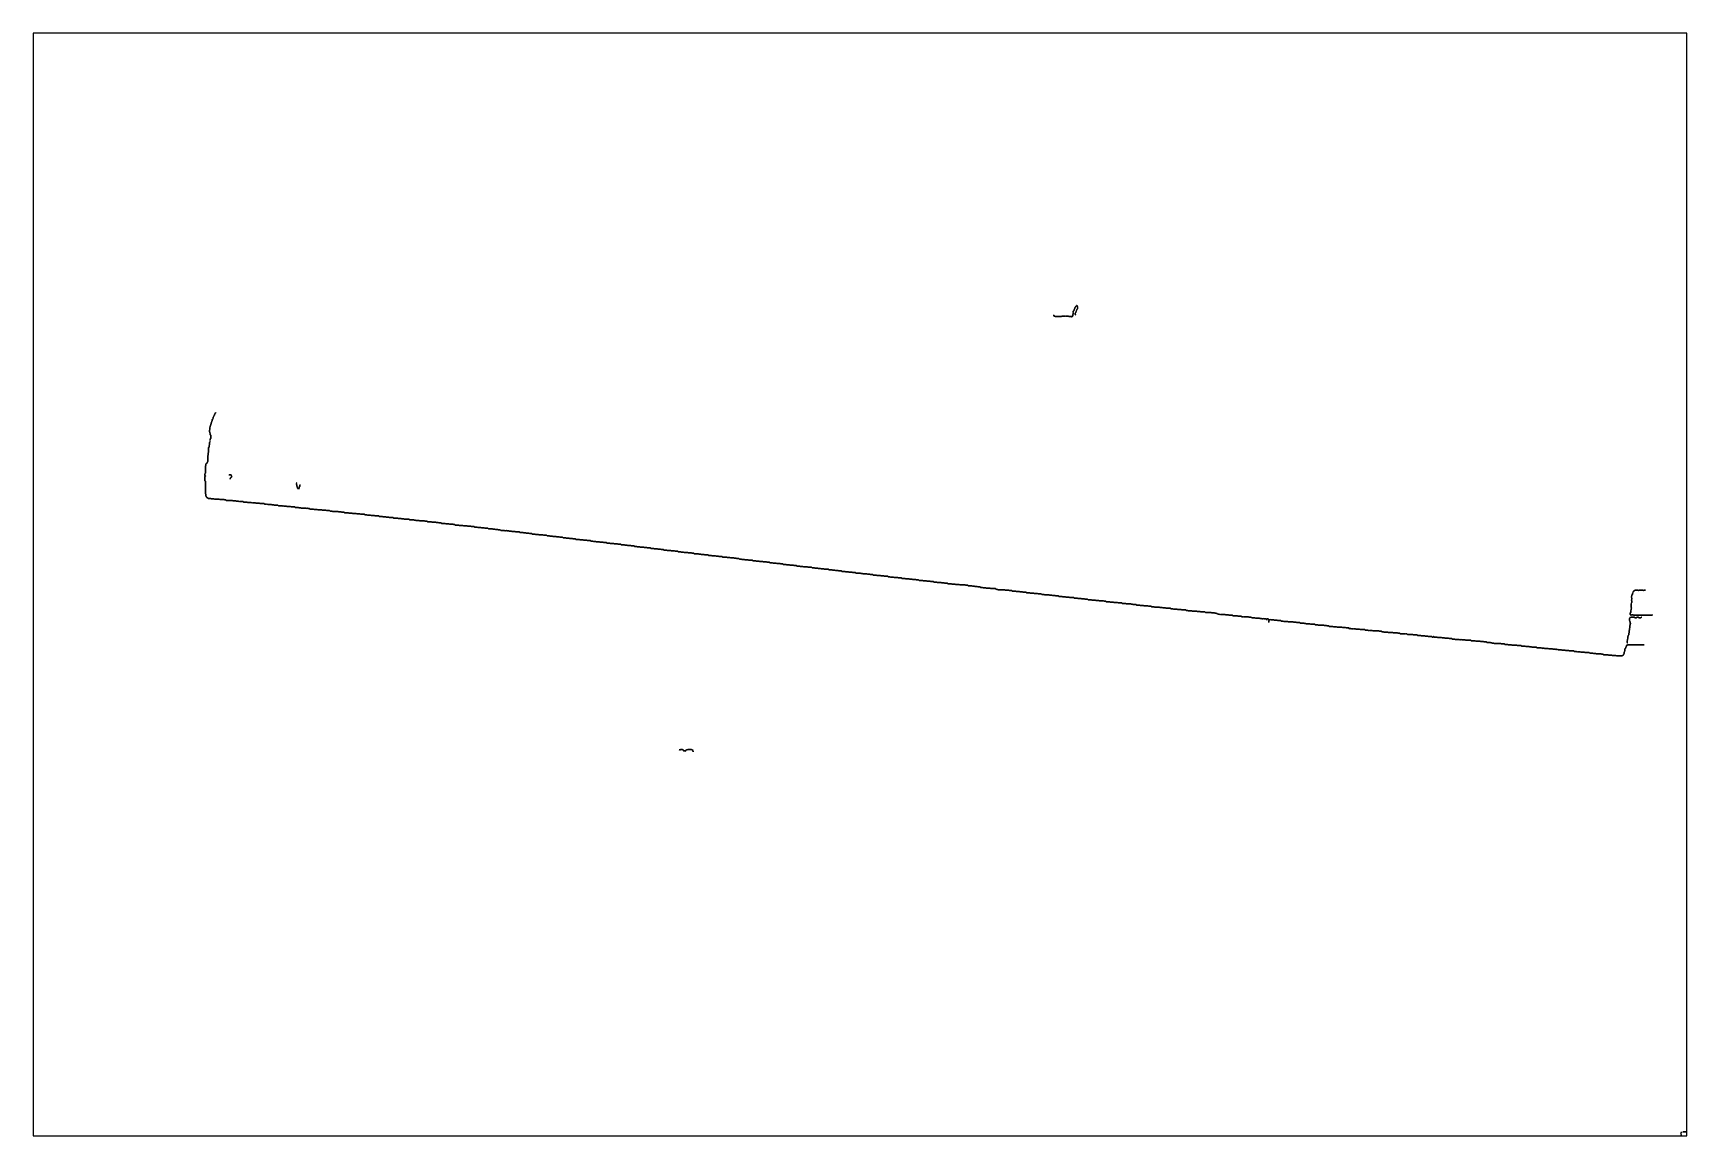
# Model space of a CAD drawing. Header units: metres. Extents: x 0 to 600, y 0 to 400.
import ezdxf

# ---------------------------------------------------------------- set-up
doc = ezdxf.new("R2010")
doc.units = ezdxf.units.M

msp = doc.modelspace()

# ---------------------------------------------------------------- linework, layer by layer
for points in [[(0, 0), (600, 0), (600, 400), (0, 400), (0, 0)], [(378.27, 301.04), (378.27, 300.89), (378.12, 300.74), (378.12, 300.6), (377.98, 300.45), (377.98, 300.3), (377.98, 300.15), (377.83, 300), (377.83, 299.85), (377.68, 299.7), (377.68, 299.55), (377.53, 299.4), (377.53, 299.26), (377.38, 299.11), (377.38, 298.96), (377.38, 298.81), (377.38, 298.66), (377.23, 298.51), (377.38, 298.36), (377.38, 298.21), (377.38, 298.07), (377.23, 297.92), (377.23, 297.77), (377.23, 297.62), (377.23, 297.47), (377.08, 297.32), (376.93, 297.17), (376.79, 297.17), (376.64, 297.17), (376.49, 297.17), (376.34, 297.17), (376.19, 297.17), (376.04, 297.17), (375.89, 297.17), (375.74, 297.17), (375.6, 297.32), (375.45, 297.32), (375.3, 297.32), (375.15, 297.32), (375, 297.32), (374.85, 297.32), (374.7, 297.32), (374.55, 297.32), (374.4, 297.17), (374.26, 297.32), (374.11, 297.32), (373.96, 297.32), (373.81, 297.32), (373.66, 297.32), (373.51, 297.32), (373.36, 297.32), (373.21, 297.32), (373.07, 297.17), (372.92, 297.17), (372.77, 297.17), (372.62, 297.17), (372.47, 297.17), (372.32, 297.17), (372.17, 297.17), (372.02, 297.17), (371.88, 297.17), (371.73, 297.17), (371.58, 297.17), (371.43, 297.17), (371.28, 297.17), (371.13, 297.17), (370.98, 297.17), (370.83, 297.17), (370.68, 297.32), (370.54, 297.32), (370.39, 297.47), (370.24, 297.62), (370.39, 297.77), (370.24, 297.62), (370.24, 297.47), (370.39, 297.32), (370.54, 297.32), (370.68, 297.32), (370.83, 297.17), (370.98, 297.17), (371.13, 297.17), (371.28, 297.17), (371.43, 297.17), (371.58, 297.17), (371.73, 297.17), (371.88, 297.17), (372.02, 297.17), (372.17, 297.17), (372.32, 297.17), (372.47, 297.17), (372.62, 297.17), (372.77, 297.17), (372.92, 297.17), (373.07, 297.17), (373.21, 297.32), (373.36, 297.32), (373.51, 297.32), (373.66, 297.32), (373.81, 297.32), (373.96, 297.32), (374.11, 297.32), (374.26, 297.32), (374.4, 297.17), (374.55, 297.32), (374.7, 297.32), (374.85, 297.32), (375, 297.32), (375.15, 297.32), (375.3, 297.32), (375.45, 297.32), (375.6, 297.32), (375.74, 297.17), (375.89, 297.17), (376.04, 297.17), (376.19, 297.17), (376.34, 297.17), (376.49, 297.17), (376.64, 297.17), (376.79, 297.02), (376.93, 297.17), (377.08, 297.17), (377.23, 297.32), (377.23, 297.47), (377.23, 297.62), (377.23, 297.77), (377.23, 297.92), (377.38, 298.07), (377.38, 298.21), (377.38, 298.36), (377.23, 298.51), (377.38, 298.66), (377.38, 298.81), (377.38, 298.96), (377.38, 299.11), (377.53, 299.26), (377.53, 299.4), (377.68, 299.55), (377.68, 299.7), (377.83, 299.85), (377.83, 300), (377.98, 300.15), (377.98, 300.3), (378.12, 300.45), (378.12, 300.6), (378.27, 300.74), (378.27, 300.89)], [(378.72, 301.34), (378.57, 301.19), (378.72, 301.04), (378.87, 300.89), (378.87, 300.74), (378.87, 300.6), (378.87, 300.45), (378.87, 300.3), (378.87, 300.15), (378.87, 300), (378.72, 299.85), (378.72, 299.7), (378.57, 299.55), (378.57, 299.4), (378.42, 299.26), (378.42, 299.11), (378.42, 298.96), (378.27, 298.81), (378.27, 298.66), (378.12, 298.51), (378.12, 298.36), (378.12, 298.21), (377.98, 298.07), (378.12, 297.92), (378.27, 297.77), (378.12, 297.92), (378.12, 298.07), (378.12, 298.21), (378.12, 298.36), (378.27, 298.51), (378.27, 298.66), (378.42, 298.81), (378.42, 298.96), (378.42, 299.11), (378.57, 299.26), (378.57, 299.4), (378.72, 299.55), (378.72, 299.7), (378.87, 299.85), (378.87, 300), (379.02, 300.15), (379.02, 300.3), (378.87, 300.45), (378.87, 300.6), (378.87, 300.74), (378.87, 300.89), (378.87, 301.04), (378.72, 301.19)], [(66.07, 262.35), (66.07, 262.2), (65.92, 262.05), (65.92, 261.9), (65.77, 261.76), (65.77, 261.61), (65.77, 261.46), (65.62, 261.31), (65.62, 261.16), (65.48, 261.01), (65.48, 260.86), (65.33, 260.71), (65.33, 260.57), (65.33, 260.42), (65.33, 260.27), (65.18, 260.12), (65.18, 259.97), (65.03, 259.82), (65.03, 259.67), (65.03, 259.52), (65.03, 259.38), (64.88, 259.23), (64.88, 259.08), (64.73, 258.93), (64.73, 258.78), (64.58, 258.63), (64.58, 258.48), (64.58, 258.33), (64.43, 258.18), (64.43, 258.04), (64.43, 257.89), (64.43, 257.74), (64.29, 257.59), (64.29, 257.44), (64.29, 257.29), (64.29, 257.14), (64.14, 256.99), (64.14, 256.85), (64.14, 256.7), (64.14, 256.55), (64.14, 256.4), (64.14, 256.25), (63.99, 256.1), (63.99, 255.95), (63.99, 255.8), (63.99, 255.65), (63.99, 255.51), (63.99, 255.36), (64.14, 255.21), (64.14, 255.06), (64.14, 254.91), (64.29, 254.76), (64.29, 254.61), (64.29, 254.46), (64.29, 254.32), (64.43, 254.17), (64.43, 254.02), (64.43, 253.87), (64.43, 253.72), (64.43, 253.57), (64.43, 253.42), (64.43, 253.27), (64.43, 253.12), (64.43, 252.98), (64.29, 252.83), (64.29, 252.68), (64.29, 252.53), (64.14, 252.38), (64.29, 252.23), (64.14, 252.08), (64.14, 251.93), (64.14, 251.79), (64.14, 251.64), (63.99, 251.49), (63.99, 251.34), (63.99, 251.19), (63.99, 251.04), (63.99, 250.89), (63.99, 250.74), (63.99, 250.6), (63.84, 250.45), (63.84, 250.3), (63.84, 250.15), (63.84, 250), (63.84, 249.85), (63.69, 249.7), (63.69, 249.55), (63.69, 249.4), (63.69, 249.26), (63.69, 249.11), (63.69, 248.96), (63.69, 248.81), (63.69, 248.66), (63.69, 248.51), (63.69, 248.36), (63.69, 248.21), (63.69, 248.07), (63.69, 247.92), (63.54, 247.77), (63.54, 247.62), (63.54, 247.47), (63.54, 247.32), (63.54, 247.17), (63.54, 247.02), (63.54, 246.88), (63.39, 246.73), (63.39, 246.58), (63.39, 246.43), (63.39, 246.28), (63.39, 246.13), (63.39, 245.98), (63.39, 245.83), (63.39, 245.68), (63.39, 245.54), (63.39, 245.39), (63.39, 245.24), (63.39, 245.09), (63.39, 244.94), (63.39, 244.79), (63.39, 244.64), (63.24, 244.49), (63.24, 244.35), (63.1, 244.2), (62.95, 244.05), (62.8, 243.9), (62.65, 243.75), (62.65, 243.6), (62.65, 243.45), (62.65, 243.3), (62.65, 243.15), (62.5, 243.01), (62.5, 242.86), (62.5, 242.71), (62.5, 242.56), (62.5, 242.41), (62.5, 242.26), (62.5, 242.11), (62.5, 241.96), (62.5, 241.82), (62.5, 241.67), (62.5, 241.52), (62.5, 241.37), (62.5, 241.22), (62.5, 241.07), (62.5, 240.92), (62.5, 240.77), (62.5, 240.62), (62.5, 240.48), (62.5, 240.33), (62.35, 240.18), (62.35, 240.03), (62.35, 239.88), (62.35, 239.73), (62.35, 239.58), (62.5, 239.43), (62.5, 239.29), (62.35, 239.14), (62.35, 238.99), (62.35, 238.84), (62.35, 238.69), (62.35, 238.54), (62.35, 238.39), (62.35, 238.24), (62.35, 238.1), (62.35, 237.95), (62.35, 237.8), (62.35, 237.65), (62.5, 237.5), (62.5, 237.35), (62.5, 237.2), (62.5, 237.05), (62.5, 236.9), (62.5, 236.76), (62.5, 236.61), (62.5, 236.46), (62.5, 236.31), (62.5, 236.16), (62.5, 236.01), (62.5, 235.86), (62.5, 235.71), (62.5, 235.57), (62.5, 235.42), (62.5, 235.27), (62.5, 235.12), (62.5, 234.97), (62.5, 234.82), (62.5, 234.67), (62.5, 234.52), (62.5, 234.38), (62.5, 234.23), (62.5, 234.08), (62.5, 233.93), (62.5, 233.78), (62.5, 233.63), (62.5, 233.48), (62.5, 233.33), (62.5, 233.18), (62.5, 233.04), (62.5, 232.89), (62.65, 232.74), (62.65, 232.59), (62.65, 232.44), (62.65, 232.29), (62.65, 232.14), (62.8, 231.99), (62.8, 231.85), (62.95, 231.7), (62.95, 231.55), (63.1, 231.4), (63.24, 231.4), (63.39, 231.4), (63.54, 231.25), (63.69, 231.25), (63.84, 231.25), (63.99, 231.25), (64.14, 231.25), (64.29, 231.25), (64.43, 231.25), (64.58, 231.1), (64.73, 231.1), (64.88, 231.1), (65.03, 231.1), (65.18, 231.1), (65.33, 231.1), (65.48, 231.1), (65.62, 231.1), (65.77, 230.95), (65.92, 230.95), (66.07, 230.95), (66.22, 230.95), (66.37, 230.95), (66.52, 230.95), (66.67, 230.95), (66.82, 230.95), (66.96, 230.95), (67.11, 230.95), (67.26, 230.95), (67.41, 230.95), (67.56, 230.95), (67.71, 230.8), (67.86, 230.8), (68.01, 230.8), (68.15, 230.8), (68.3, 230.8), (68.45, 230.8), (68.6, 230.8), (68.75, 230.8), (68.9, 230.8), (69.05, 230.8), (69.2, 230.8), (69.35, 230.8), (69.49, 230.65), (69.64, 230.65), (69.79, 230.65), (69.94, 230.65), (70.09, 230.51), (70.24, 230.51), (70.39, 230.51), (70.54, 230.51), (70.68, 230.51), (70.83, 230.51), (70.98, 230.51), (71.13, 230.51), (71.28, 230.51), (71.43, 230.51), (71.58, 230.51), (71.73, 230.51), (71.88, 230.51), (72.02, 230.51), (72.17, 230.51), (72.32, 230.51), (72.47, 230.36), (72.62, 230.36), (72.77, 230.36), (72.92, 230.36), (73.07, 230.36), (73.21, 230.36), (73.36, 230.36), (73.51, 230.36), (73.66, 230.21), (73.81, 230.21), (73.96, 230.21), (74.11, 230.21), (74.26, 230.21), (74.4, 230.21), (74.55, 230.21), (74.7, 230.06), (74.85, 230.06), (75, 230.21), (75.15, 230.06), (75.3, 230.06), (75.45, 230.06), (75.6, 230.06), (75.74, 230.06), (75.89, 230.06), (76.04, 230.06), (76.19, 230.06), (76.34, 229.91), (76.49, 229.91), (76.64, 229.91), (76.79, 229.91), (76.93, 229.91), (77.08, 229.91), (77.23, 229.91), (77.38, 229.91), (77.53, 229.91), (77.68, 229.91), (77.83, 229.76), (77.98, 229.76), (78.12, 229.76), (78.27, 229.76), (78.42, 229.76), (78.57, 229.76), (78.72, 229.76), (78.87, 229.76), (79.02, 229.76), (79.17, 229.76), (79.32, 229.61), (79.46, 229.61), (79.61, 229.76), (79.76, 229.61), (79.91, 229.61), (80.06, 229.61), (80.21, 229.61), (80.36, 229.61), (80.51, 229.61), (80.65, 229.61), (80.8, 229.46), (80.95, 229.46), (81.1, 229.46), (81.25, 229.46), (81.4, 229.46), (81.55, 229.46), (81.7, 229.46), (81.85, 229.46), (81.99, 229.46), (82.14, 229.46), (82.29, 229.32), (82.44, 229.32), (82.59, 229.32), (82.74, 229.32), (82.89, 229.32), (83.04, 229.32), (83.18, 229.32), (83.33, 229.32), (83.48, 229.32), (83.63, 229.32), (83.78, 229.32), (83.93, 229.17), (84.08, 229.17), (84.23, 229.17), (84.38, 229.17), (84.52, 229.17), (84.67, 229.17), (84.82, 229.02), (84.97, 229.17), (85.12, 229.02), (85.27, 229.02), (85.42, 229.02), (85.57, 229.02), (85.71, 229.02), (85.86, 229.02), (86.01, 229.02), (86.16, 229.02), (86.31, 229.02), (86.46, 229.02), (86.61, 228.87), (86.76, 228.87), (86.9, 228.87), (87.05, 228.87), (87.2, 228.87), (87.35, 228.87), (87.5, 228.72), (87.65, 228.72), (87.8, 228.72), (87.95, 228.72), (88.1, 228.72), (88.24, 228.72), (88.39, 228.72), (88.54, 228.72), (88.69, 228.72), (88.84, 228.72), (88.99, 228.57), (89.14, 228.57), (89.29, 228.57), (89.43, 228.57), (89.58, 228.57), (89.73, 228.57), (89.88, 228.57), (90.03, 228.57), (90.18, 228.57), (90.33, 228.57), (90.48, 228.57), (90.62, 228.42), (90.77, 228.42), (90.92, 228.57), (91.07, 228.42), (91.22, 228.42), (91.37, 228.42), (91.52, 228.42), (91.67, 228.42), (91.82, 228.42), (91.96, 228.42), (92.11, 228.27), (92.26, 228.27), (92.41, 228.27), (92.56, 228.27), (92.71, 228.27), (92.86, 228.27), (93.01, 228.27), (93.15, 228.27), (93.3, 228.27), (93.45, 228.27), (93.6, 228.12), (93.75, 228.12), (93.9, 228.12), (94.05, 228.12), (94.2, 228.12), (94.35, 228.12), (94.49, 228.12), (94.64, 228.12), (94.79, 228.12), (94.94, 228.12), (95.09, 227.98), (95.24, 227.98), (95.39, 227.98), (95.54, 227.98), (95.68, 227.98), (95.83, 227.98), (95.98, 227.98), (96.13, 227.98), (96.28, 227.98), (96.43, 227.83), (96.58, 227.83), (96.73, 227.83), (96.88, 227.83), (97.02, 227.83), (97.17, 227.83), (97.32, 227.68), (97.47, 227.68), (97.62, 227.68), (97.77, 227.68), (97.92, 227.68), (98.07, 227.68), (98.21, 227.68), (98.36, 227.68), (98.51, 227.68), (98.66, 227.68), (98.81, 227.68), (98.96, 227.68), (99.11, 227.68), (99.26, 227.53), (99.4, 227.68), (99.55, 227.68), (99.7, 227.53), (99.85, 227.53), (100, 227.53), (100.15, 227.53), (100.3, 227.53), (100.45, 227.38), (100.6, 227.38), (100.74, 227.38), (100.89, 227.38), (101.04, 227.38), (101.19, 227.38), (101.34, 227.38), (101.49, 227.38), (101.64, 227.38), (101.79, 227.38), (101.93, 227.23), (102.08, 227.23), (102.23, 227.23), (102.38, 227.23), (102.53, 227.23), (102.68, 227.23), (102.83, 227.23), (102.98, 227.23), (103.12, 227.23), (103.27, 227.08), (103.42, 227.08), (103.57, 227.08), (103.72, 227.08), (103.87, 227.08), (104.02, 227.08), (104.17, 227.08), (104.32, 227.08), (104.46, 227.08), (104.61, 227.08), (104.76, 227.08), (104.91, 226.93), (105.06, 226.93), (105.21, 226.93), (105.36, 226.93), (105.51, 226.93), (105.65, 226.93), (105.8, 226.93), (105.95, 226.93), (106.1, 226.93), (106.25, 226.93), (106.4, 226.79), (106.55, 226.79), (106.7, 226.79), (106.85, 226.79), (106.99, 226.79), (107.14, 226.79), (107.29, 226.79), (107.44, 226.79), (107.59, 226.79), (107.74, 226.64), (107.89, 226.64), (108.04, 226.64), (108.18, 226.64), (108.33, 226.64), (108.48, 226.64), (108.63, 226.49), (108.78, 226.49), (108.93, 226.49), (109.08, 226.49), (109.23, 226.49), (109.38, 226.49), (109.52, 226.49), (109.67, 226.49), (109.82, 226.49), (109.97, 226.49), (110.12, 226.49), (110.27, 226.49), (110.42, 226.49), (110.57, 226.49), (110.71, 226.49), (110.86, 226.34), (111.01, 226.34), (111.16, 226.34), (111.31, 226.34), (111.46, 226.34), (111.61, 226.34), (111.76, 226.34), (111.9, 226.19), (112.05, 226.19), (112.2, 226.19), (112.35, 226.19), (112.5, 226.19), (112.65, 226.19), (112.8, 226.19), (112.95, 226.04), (113.1, 226.04), (113.24, 226.04), (113.39, 226.04), (113.54, 226.04), (113.69, 226.04), (113.84, 226.04), (113.99, 226.04), (114.14, 226.04), (114.29, 226.04), (114.43, 226.04), (114.58, 225.89), (114.73, 225.89), (114.88, 225.89), (115.03, 225.89), (115.18, 225.89), (115.33, 225.89), (115.48, 225.89), (115.62, 225.89), (115.77, 225.89), (115.92, 225.74), (116.07, 225.74), (116.22, 225.74), (116.37, 225.74), (116.52, 225.74), (116.67, 225.74), (116.82, 225.74), (116.96, 225.74), (117.11, 225.74), (117.26, 225.74), (117.41, 225.6), (117.56, 225.6), (117.71, 225.6), (117.86, 225.6), (118.01, 225.6), (118.15, 225.6), (118.3, 225.6), (118.45, 225.6), (118.6, 225.6), (118.75, 225.45), (118.9, 225.45), (119.05, 225.45), (119.2, 225.45), (119.35, 225.45), (119.49, 225.45), (119.64, 225.45), (119.79, 225.45), (119.94, 225.45), (120.09, 225.45), (120.24, 225.45), (120.39, 225.3), (120.54, 225.3), (120.68, 225.3), (120.83, 225.3), (120.98, 225.3), (121.13, 225.3), (121.28, 225.15), (121.43, 225.15), (121.58, 225.15), (121.73, 225.15), (121.88, 225.15), (122.02, 225.15), (122.17, 225.15), (122.32, 225.15), (122.47, 225.15), (122.62, 225), (122.77, 225), (122.92, 225), (123.07, 225), (123.21, 225), (123.36, 225), (123.51, 225), (123.66, 225), (123.81, 225), (123.96, 224.85), (124.11, 224.85), (124.26, 224.85), (124.4, 224.85), (124.55, 224.85), (124.7, 224.85), (124.85, 224.85), (125, 224.85), (125.15, 224.85), (125.3, 224.85), (125.45, 224.85), (125.6, 224.7), (125.74, 224.7), (125.89, 224.7), (126.04, 224.7), (126.19, 224.7), (126.34, 224.7), (126.49, 224.7), (126.64, 224.7), (126.79, 224.7), (126.93, 224.55), (127.08, 224.55), (127.23, 224.55), (127.38, 224.55), (127.53, 224.55), (127.68, 224.55), (127.83, 224.55), (127.98, 224.55), (128.12, 224.4), (128.27, 224.4), (128.42, 224.4), (128.57, 224.4), (128.72, 224.4), (128.87, 224.4), (129.02, 224.4), (129.17, 224.26), (129.32, 224.26), (129.46, 224.26), (129.61, 224.26), (129.76, 224.26), (129.91, 224.26), (130.06, 224.26), (130.21, 224.26), (130.36, 224.26), (130.51, 224.26), (130.65, 224.26), (130.8, 224.11), (130.95, 224.11), (131.1, 224.11), (131.25, 224.11), (131.4, 224.11), (131.55, 224.11), (131.7, 224.11), (131.85, 224.11), (131.99, 224.11), (132.14, 224.11), (132.29, 224.11), (132.44, 223.96), (132.59, 223.96), (132.74, 223.96), (132.89, 223.96), (133.04, 223.96), (133.18, 223.96), (133.33, 223.96), (133.48, 223.96), (133.63, 223.81), (133.78, 223.81), (133.93, 223.81), (134.08, 223.81), (134.23, 223.81), (134.38, 223.81), (134.52, 223.81), (134.67, 223.66), (134.82, 223.66), (134.97, 223.66), (135.12, 223.66), (135.27, 223.66), (135.42, 223.66), (135.57, 223.66), (135.71, 223.66), (135.86, 223.66), (136.01, 223.66), (136.16, 223.66), (136.31, 223.66), (136.46, 223.66), (136.61, 223.51), (136.76, 223.51), (136.9, 223.51), (137.05, 223.51), (137.2, 223.51), (137.35, 223.51), (137.5, 223.51), (137.65, 223.51), (137.8, 223.51), (137.95, 223.51), (138.1, 223.51), (138.24, 223.36), (138.39, 223.36), (138.54, 223.36), (138.69, 223.36), (138.84, 223.21), (138.99, 223.21), (139.14, 223.21), (139.29, 223.21), (139.43, 223.21), (139.58, 223.21), (139.73, 223.21), (139.88, 223.21), (140.03, 223.21), (140.18, 223.07), (140.33, 223.07), (140.48, 223.07), (140.62, 223.07), (140.77, 223.07), (140.92, 223.07), (141.07, 223.07), (141.22, 223.07), (141.37, 223.07), (141.52, 223.07), (141.67, 223.07), (141.82, 223.07), (141.96, 223.07), (142.11, 222.92), (142.26, 222.92), (142.41, 222.92), (142.56, 222.92), (142.71, 222.92), (142.86, 222.92), (143.01, 222.92), (143.15, 222.77), (143.3, 222.77), (143.45, 222.77), (143.6, 222.77), (143.75, 222.77), (143.9, 222.77), (144.05, 222.77), (144.2, 222.77), (144.35, 222.77), (144.49, 222.77), (144.64, 222.62), (144.79, 222.62), (144.94, 222.62), (145.09, 222.62), (145.24, 222.62), (145.39, 222.62), (145.54, 222.62), (145.68, 222.62), (145.83, 222.62), (145.98, 222.62), (146.13, 222.62), (146.28, 222.47), (146.43, 222.47), (146.58, 222.47), (146.73, 222.47), (146.88, 222.47), (147.02, 222.47), (147.17, 222.32), (147.32, 222.32), (147.47, 222.32), (147.62, 222.32), (147.77, 222.32), (147.92, 222.32), (148.07, 222.32), (148.21, 222.17), (148.36, 222.17), (148.51, 222.17), (148.66, 222.17), (148.81, 222.17), (148.96, 222.17), (149.11, 222.17), (149.26, 222.17), (149.4, 222.17), (149.55, 222.17), (149.7, 222.02), (149.85, 222.02), (150, 222.02), (150.15, 222.02), (150.3, 222.02), (150.45, 222.02), (150.6, 222.02), (150.74, 222.02), (150.89, 222.02), (151.04, 221.88), (151.19, 221.88), (151.34, 221.88), (151.49, 221.88), (151.64, 221.88), (151.79, 221.88), (151.93, 221.88), (152.08, 221.88), (152.23, 221.88), (152.38, 221.88), (152.53, 221.73), (152.68, 221.73), (152.83, 221.73), (152.98, 221.73), (153.12, 221.58), (153.27, 221.58), (153.42, 221.58), (153.57, 221.58), (153.72, 221.58), (153.87, 221.58), (154.02, 221.58), (154.17, 221.58), (154.32, 221.58), (154.46, 221.58), (154.61, 221.43), (154.76, 221.43), (154.91, 221.43), (155.06, 221.43), (155.21, 221.43), (155.36, 221.43), (155.51, 221.43), (155.65, 221.43), (155.8, 221.43), (155.95, 221.43), (156.1, 221.28), (156.25, 221.28), (156.4, 221.28), (156.55, 221.28), (156.7, 221.28), (156.85, 221.28), (156.99, 221.28), (157.14, 221.28), (157.29, 221.28), (157.44, 221.28), (157.59, 221.13), (157.74, 221.13), (157.89, 221.13), (158.04, 221.13), (158.18, 221.13), (158.33, 221.13), (158.48, 221.13), (158.63, 221.13), (158.78, 221.13), (158.93, 220.98), (159.08, 220.98), (159.23, 220.98), (159.38, 220.98), (159.52, 220.98), (159.67, 220.98), (159.82, 220.98), (159.97, 220.98), (160.12, 220.83), (160.27, 220.83), (160.42, 220.83), (160.57, 220.83), (160.71, 220.83), (160.86, 220.83), (161.01, 220.83), (161.16, 220.83), (161.31, 220.68), (161.46, 220.68), (161.61, 220.68), (161.76, 220.68), (161.9, 220.68), (162.05, 220.68), (162.2, 220.68), (162.35, 220.68), (162.5, 220.68), (162.65, 220.54), (162.8, 220.54), (162.95, 220.54), (163.1, 220.54), (163.24, 220.54), (163.39, 220.54), (163.54, 220.54), (163.69, 220.54), (163.84, 220.39), (163.99, 220.39), (164.14, 220.39), (164.29, 220.39), (164.43, 220.39), (164.58, 220.39), (164.73, 220.39), (164.88, 220.39), (165.03, 220.39), (165.18, 220.24), (165.33, 220.24), (165.48, 220.24), (165.62, 220.24), (165.77, 220.24), (165.92, 220.24), (166.07, 220.24), (166.22, 220.24), (166.37, 220.24), (166.52, 220.24), (166.67, 220.24), (166.82, 220.09), (166.96, 220.09), (167.11, 220.09), (167.26, 220.09), (167.41, 220.09), (167.56, 220.09), (167.71, 219.94), (167.86, 219.94), (168.01, 219.94), (168.15, 219.94), (168.3, 219.94), (168.45, 219.94), (168.6, 219.94), (168.75, 219.79), (168.9, 219.79), (169.05, 219.79), (169.2, 219.79), (169.35, 219.79), (169.49, 219.79), (169.64, 219.64), (169.79, 219.64), (169.94, 219.64), (170.09, 219.64), (170.24, 219.64), (170.39, 219.64), (170.54, 219.64), (170.68, 219.64), (170.83, 219.64), (170.98, 219.64), (171.13, 219.49), (171.28, 219.49), (171.43, 219.49), (171.58, 219.64), (171.73, 219.64), (171.88, 219.49), (172.02, 219.49), (172.17, 219.49), (172.32, 219.49), (172.47, 219.49), (172.62, 219.49), (172.77, 219.35), (172.92, 219.35), (173.07, 219.35), (173.21, 219.35), (173.36, 219.35), (173.51, 219.35), (173.66, 219.2), (173.81, 219.2), (173.96, 219.2), (174.11, 219.2), (174.26, 219.2), (174.4, 219.2), (174.55, 219.2), (174.7, 219.2), (174.85, 219.2), (175, 219.05), (175.15, 219.05), (175.3, 219.05), (175.45, 219.05), (175.6, 219.05), (175.74, 219.05), (175.89, 219.05), (176.04, 219.05), (176.19, 219.05), (176.34, 219.05), (176.49, 219.05), (176.64, 218.9), (176.79, 218.9), (176.93, 218.9), (177.08, 218.9), (177.23, 218.9), (177.38, 218.9), (177.53, 218.9), (177.68, 218.9), (177.83, 218.9), (177.98, 218.75), (178.12, 218.75), (178.27, 218.75), (178.42, 218.75), (178.57, 218.75), (178.72, 218.75), (178.87, 218.6), (179.02, 218.6), (179.17, 218.6), (179.32, 218.6), (179.46, 218.6), (179.61, 218.6), (179.76, 218.6), (179.91, 218.6), (180.06, 218.45), (180.21, 218.45), (180.36, 218.45), (180.51, 218.45), (180.65, 218.45), (180.8, 218.45), (180.95, 218.45), (181.1, 218.3), (181.25, 218.3), (181.4, 218.3), (181.55, 218.3), (181.7, 218.3), (181.85, 218.3), (181.99, 218.3), (182.14, 218.3), (182.29, 218.15), (182.44, 218.15), (182.59, 218.15), (182.74, 218.15), (182.89, 218.15), (183.04, 218.15), (183.18, 218.15), (183.33, 218.15), (183.48, 218.01), (183.63, 218.01), (183.78, 218.01), (183.93, 218.01), (184.08, 218.01), (184.23, 218.01), (184.38, 218.01), (184.52, 218.01), (184.67, 218.01), (184.82, 218.01), (184.97, 218.01), (185.12, 217.86), (185.27, 217.86), (185.42, 217.86), (185.57, 217.86), (185.71, 217.86), (185.86, 217.86), (186.01, 217.86), (186.16, 217.86), (186.31, 217.86), (186.46, 217.71), (186.61, 217.71), (186.76, 217.71), (186.9, 217.71), (187.05, 217.71), (187.2, 217.71), (187.35, 217.71), (187.5, 217.56), (187.65, 217.56), (187.8, 217.56), (187.95, 217.56), (188.1, 217.56), (188.24, 217.56), (188.39, 217.56), (188.54, 217.41), (188.69, 217.41), (188.84, 217.41), (188.99, 217.41), (189.14, 217.41), (189.29, 217.41), (189.43, 217.41), (189.58, 217.41), (189.73, 217.41), (189.88, 217.26), (190.03, 217.26), (190.18, 217.26), (190.33, 217.26), (190.48, 217.26), (190.62, 217.26), (190.77, 217.26), (190.92, 217.26), (191.07, 217.11), (191.22, 217.11), (191.37, 217.11), (191.52, 217.11), (191.67, 217.11), (191.82, 217.11), (191.96, 217.11), (192.11, 217.11), (192.26, 216.96), (192.41, 216.96), (192.56, 216.96), (192.71, 216.96), (192.86, 216.96), (193.01, 216.96), (193.15, 216.96), (193.3, 216.96), (193.45, 216.82), (193.6, 216.82), (193.75, 216.82), (193.9, 216.82), (194.05, 216.82), (194.2, 216.82), (194.35, 216.82), (194.49, 216.82), (194.64, 216.67), (194.79, 216.67), (194.94, 216.67), (195.09, 216.67), (195.24, 216.67), (195.39, 216.67), (195.54, 216.67), (195.68, 216.67), (195.83, 216.52), (195.98, 216.52), (196.13, 216.52), (196.28, 216.52), (196.43, 216.52), (196.58, 216.52), (196.73, 216.52), (196.88, 216.37), (197.02, 216.37), (197.17, 216.37), (197.32, 216.37), (197.47, 216.37), (197.62, 216.37), (197.77, 216.37), (197.92, 216.37), (198.07, 216.37), (198.21, 216.37), (198.36, 216.22), (198.51, 216.22), (198.66, 216.22), (198.81, 216.22), (198.96, 216.22), (199.11, 216.22), (199.26, 216.22), (199.4, 216.22), (199.55, 216.22), (199.7, 216.07), (199.85, 216.07), (200, 216.07), (200.15, 216.07), (200.3, 216.07), (200.45, 216.07), (200.6, 216.07), (200.74, 216.07), (200.89, 216.07), (201.04, 215.92), (201.19, 215.92), (201.34, 215.92), (201.49, 215.92), (201.64, 215.92), (201.79, 215.92), (201.93, 215.92), (202.08, 215.92), (202.23, 215.92), (202.38, 215.77), (202.53, 215.77), (202.68, 215.77), (202.83, 215.77), (202.98, 215.77), (203.12, 215.77), (203.27, 215.62), (203.42, 215.62), (203.57, 215.62), (203.72, 215.62), (203.87, 215.62), (204.02, 215.62), (204.17, 215.62), (204.32, 215.48), (204.46, 215.48), (204.61, 215.48), (204.76, 215.48), (204.91, 215.48), (205.06, 215.48), (205.21, 215.48), (205.36, 215.48), (205.51, 215.48), (205.65, 215.33), (205.8, 215.33), (205.95, 215.33), (206.1, 215.33), (206.25, 215.33), (206.4, 215.33), (206.55, 215.33), (206.7, 215.33), (206.85, 215.33), (206.99, 215.18), (207.14, 215.18), (207.29, 215.18), (207.44, 215.18), (207.59, 215.18), (207.74, 215.18), (207.89, 215.18), (208.04, 215.18), (208.18, 215.03), (208.33, 215.03), (208.48, 215.03), (208.63, 215.03), (208.78, 215.03), (208.93, 215.03), (209.08, 215.03), (209.23, 215.03), (209.38, 214.88), (209.52, 214.88), (209.67, 214.88), (209.82, 214.88), (209.97, 214.88), (210.12, 214.88), (210.27, 214.88), (210.42, 214.88), (210.57, 214.88), (210.71, 214.88), (210.86, 214.73), (211.01, 214.73), (211.16, 214.73), (211.31, 214.73), (211.46, 214.73), (211.61, 214.73), (211.76, 214.73), (211.9, 214.73), (212.05, 214.73), (212.2, 214.58), (212.35, 214.58), (212.5, 214.58), (212.65, 214.58), (212.8, 214.58), (212.95, 214.58), (213.1, 214.58), (213.24, 214.58), (213.39, 214.43), (213.54, 214.43), (213.69, 214.43), (213.84, 214.43), (213.99, 214.43), (214.14, 214.43), (214.29, 214.43), (214.43, 214.43), (214.58, 214.43), (214.73, 214.29), (214.88, 214.29), (215.03, 214.29), (215.18, 214.29), (215.33, 214.29), (215.48, 214.29), (215.62, 214.14), (215.77, 214.14), (215.92, 214.14), (216.07, 214.14), (216.22, 214.14), (216.37, 214.14), (216.52, 214.14), (216.67, 214.14), (216.82, 214.14), (216.96, 213.99), (217.11, 213.99), (217.26, 213.99), (217.41, 213.99), (217.56, 213.99), (217.71, 213.99), (217.86, 213.99), (218.01, 213.99), (218.15, 213.84), (218.3, 213.84), (218.45, 213.84), (218.6, 213.84), (218.75, 213.84), (218.9, 213.84), (219.05, 213.84), (219.2, 213.69), (219.35, 213.69), (219.49, 213.69), (219.64, 213.69), (219.79, 213.69), (219.94, 213.69), (220.09, 213.69), (220.24, 213.54), (220.39, 213.54), (220.54, 213.54), (220.68, 213.54), (220.83, 213.54), (220.98, 213.54), (221.13, 213.54), (221.28, 213.54), (221.43, 213.54), (221.58, 213.54), (221.73, 213.39), (221.88, 213.39), (222.02, 213.39), (222.17, 213.39), (222.32, 213.39), (222.47, 213.39), (222.62, 213.39), (222.77, 213.24), (222.92, 213.24), (223.07, 213.24), (223.21, 213.24), (223.36, 213.24), (223.51, 213.24), (223.66, 213.24), (223.81, 213.24), (223.96, 213.24), (224.11, 213.1), (224.26, 213.1), (224.4, 213.1), (224.55, 213.1), (224.7, 213.1), (224.85, 213.1), (225, 213.1), (225.15, 213.1), (225.3, 212.95), (225.45, 212.95), (225.6, 212.95), (225.74, 212.95), (225.89, 212.95), (226.04, 212.95), (226.19, 212.95), (226.34, 212.95), (226.49, 212.95), (226.64, 212.8), (226.79, 212.8), (226.93, 212.8), (227.08, 212.8), (227.23, 212.8), (227.38, 212.8), (227.53, 212.8), (227.68, 212.8), (227.83, 212.65), (227.98, 212.65), (228.12, 212.65), (228.27, 212.65), (228.42, 212.65), (228.57, 212.65), (228.72, 212.65), (228.87, 212.5), (229.02, 212.5), (229.17, 212.5), (229.32, 212.5), (229.46, 212.5), (229.61, 212.5), (229.76, 212.5), (229.91, 212.5), (230.06, 212.35), (230.21, 212.35), (230.36, 212.35), (230.51, 212.35), (230.65, 212.35), (230.8, 212.35), (230.95, 212.35), (231.1, 212.35), (231.25, 212.35), (231.4, 212.35), (231.55, 212.2), (231.7, 212.2), (231.85, 212.2), (231.99, 212.2), (232.14, 212.2), (232.29, 212.2), (232.44, 212.2), (232.59, 212.2), (232.74, 212.2), (232.89, 212.05), (233.04, 212.05), (233.18, 212.05), (233.33, 212.05), (233.48, 212.05), (233.63, 212.05), (233.78, 212.05), (233.93, 212.05), (234.08, 211.9), (234.23, 211.9), (234.38, 211.9), (234.52, 211.9), (234.67, 211.9), (234.82, 211.9), (234.97, 211.9), (235.12, 211.76), (235.27, 211.76), (235.42, 211.76), (235.57, 211.76), (235.71, 211.76), (235.86, 211.76), (236.01, 211.76), (236.16, 211.61), (236.31, 211.61), (236.46, 211.61), (236.61, 211.61), (236.76, 211.61), (236.9, 211.61), (237.05, 211.61), (237.2, 211.61), (237.35, 211.61), (237.5, 211.61), (237.65, 211.46), (237.8, 211.46), (237.95, 211.46), (238.1, 211.46), (238.24, 211.46), (238.39, 211.46), (238.54, 211.46), (238.69, 211.46), (238.84, 211.46), (238.99, 211.31), (239.14, 211.31), (239.29, 211.31), (239.43, 211.31), (239.58, 211.31), (239.73, 211.31), (239.88, 211.16), (240.03, 211.16), (240.18, 211.16), (240.33, 211.16), (240.48, 211.16), (240.62, 211.16), (240.77, 211.16), (240.92, 211.16), (241.07, 211.16), (241.22, 211.16), (241.37, 211.16), (241.52, 211.01), (241.67, 211.01), (241.82, 211.01), (241.96, 211.01), (242.11, 211.01), (242.26, 211.01), (242.41, 210.86), (242.56, 210.86), (242.71, 210.86), (242.86, 210.86), (243.01, 210.86), (243.15, 210.86), (243.3, 210.86), (243.45, 210.86), (243.6, 210.71), (243.75, 210.71), (243.9, 210.71), (244.05, 210.71), (244.2, 210.71), (244.35, 210.71), (244.49, 210.71), (244.64, 210.71), (244.79, 210.71), (244.94, 210.71), (245.09, 210.57), (245.24, 210.57), (245.39, 210.57), (245.54, 210.57), (245.68, 210.57), (245.83, 210.57), (245.98, 210.57), (246.13, 210.57), (246.28, 210.42), (246.43, 210.42), (246.58, 210.42), (246.73, 210.42), (246.88, 210.42), (247.02, 210.42), (247.17, 210.42), (247.32, 210.42), (247.47, 210.42), (247.62, 210.42), (247.77, 210.27), (247.92, 210.27), (248.07, 210.27), (248.21, 210.27), (248.36, 210.27), (248.51, 210.27), (248.66, 210.27), (248.81, 210.12), (248.96, 210.12), (249.11, 210.12), (249.26, 210.12), (249.4, 210.12), (249.55, 210.12), (249.7, 210.12), (249.85, 210.12), (250, 210.12), (250.15, 209.97), (250.3, 209.97), (250.45, 209.97), (250.6, 209.97), (250.74, 209.97), (250.89, 209.97), (251.04, 209.97), (251.19, 209.97), (251.34, 209.97), (251.49, 209.97), (251.64, 209.97), (251.79, 209.82), (251.93, 209.82), (252.08, 209.82), (252.23, 209.82), (252.38, 209.82), (252.53, 209.82), (252.68, 209.82), (252.83, 209.82), (252.98, 209.67), (253.12, 209.67), (253.27, 209.67), (253.42, 209.67), (253.57, 209.67), (253.72, 209.67), (253.87, 209.67), (254.02, 209.67), (254.17, 209.67), (254.32, 209.52), (254.46, 209.52), (254.61, 209.52), (254.76, 209.52), (254.91, 209.52), (255.06, 209.52), (255.21, 209.38), (255.36, 209.38), (255.51, 209.38), (255.65, 209.38), (255.8, 209.38), (255.95, 209.38), (256.1, 209.38), (256.25, 209.23), (256.4, 209.23), (256.55, 209.23), (256.7, 209.23), (256.85, 209.23), (256.99, 209.23), (257.14, 209.08), (257.29, 209.08), (257.44, 209.08), (257.59, 209.08), (257.74, 209.08), (257.89, 209.08), (258.04, 209.08), (258.18, 208.93), (258.33, 208.93), (258.48, 208.93), (258.63, 208.93), (258.78, 208.93), (258.93, 208.93), (259.08, 208.93), (259.23, 208.93), (259.38, 208.93), (259.52, 208.78), (259.67, 208.78), (259.82, 208.78), (259.97, 208.78), (260.12, 208.78), (260.27, 208.78), (260.42, 208.78), (260.57, 208.78), (260.71, 208.78), (260.86, 208.78), (261.01, 208.78), (261.16, 208.63), (261.31, 208.63), (261.46, 208.63), (261.61, 208.63), (261.76, 208.63), (261.9, 208.63), (262.05, 208.63), (262.2, 208.63), (262.35, 208.48), (262.5, 208.48), (262.65, 208.48), (262.8, 208.48), (262.95, 208.48), (263.1, 208.48), (263.24, 208.48), (263.39, 208.48), (263.54, 208.33), (263.69, 208.33), (263.84, 208.33), (263.99, 208.33), (264.14, 208.33), (264.29, 208.33), (264.43, 208.33), (264.58, 208.33), (264.73, 208.33), (264.88, 208.18), (265.03, 208.18), (265.18, 208.18), (265.33, 208.18), (265.48, 208.18), (265.62, 208.18), (265.77, 208.18), (265.92, 208.18), (266.07, 208.18), (266.22, 208.04), (266.37, 208.04), (266.52, 208.04), (266.67, 208.04), (266.82, 208.04), (266.96, 208.04), (267.11, 208.04), (267.26, 207.89), (267.41, 207.89), (267.56, 207.89), (267.71, 207.89), (267.86, 207.89), (268.01, 207.89), (268.15, 207.89), (268.3, 207.89), (268.45, 207.74), (268.6, 207.74), (268.75, 207.74), (268.9, 207.74), (269.05, 207.74), (269.2, 207.74), (269.35, 207.74), (269.49, 207.74), (269.64, 207.74), (269.79, 207.59), (269.94, 207.59), (270.09, 207.59), (270.24, 207.59), (270.39, 207.59), (270.54, 207.59), (270.68, 207.59), (270.83, 207.59), (270.98, 207.59), (271.13, 207.44), (271.28, 207.44), (271.43, 207.44), (271.58, 207.44), (271.73, 207.44), (271.88, 207.44), (272.02, 207.44), (272.17, 207.29), (272.32, 207.29), (272.47, 207.29), (272.62, 207.29), (272.77, 207.29), (272.92, 207.29), (273.07, 207.29), (273.21, 207.29), (273.36, 207.14), (273.51, 207.14), (273.66, 207.14), (273.81, 207.14), (273.96, 207.14), (274.11, 207.14), (274.26, 207.14), (274.4, 207.14), (274.55, 206.99), (274.7, 206.99), (274.85, 206.99), (275, 206.99), (275.15, 206.99), (275.3, 206.99), (275.45, 206.99), (275.6, 206.99), (275.74, 206.99), (275.89, 206.99), (276.04, 206.85), (276.19, 206.85), (276.34, 206.85), (276.49, 206.85), (276.64, 206.85), (276.79, 206.85), (276.93, 206.85), (277.08, 206.7), (277.23, 206.7), (277.38, 206.7), (277.53, 206.7), (277.68, 206.7), (277.83, 206.7), (277.98, 206.7), (278.12, 206.7), (278.27, 206.55), (278.42, 206.55), (278.57, 206.55), (278.72, 206.55), (278.87, 206.55), (279.02, 206.55), (279.17, 206.55), (279.32, 206.55), (279.46, 206.4), (279.61, 206.4), (279.76, 206.4), (279.91, 206.4), (280.06, 206.4), (280.21, 206.4), (280.36, 206.4), (280.51, 206.4), (280.65, 206.4), (280.8, 206.4), (280.95, 206.4), (281.1, 206.25), (281.25, 206.25), (281.4, 206.25), (281.55, 206.25), (281.7, 206.25), (281.85, 206.25), (281.99, 206.25), (282.14, 206.25), (282.29, 206.25), (282.44, 206.25), (282.59, 206.1), (282.74, 206.1), (282.89, 206.1), (283.04, 206.1), (283.18, 206.1), (283.33, 206.1), (283.48, 206.1), (283.63, 205.95), (283.78, 205.95), (283.93, 205.95), (284.08, 205.95), (284.23, 205.95), (284.38, 205.95), (284.52, 205.95), (284.67, 205.95), (284.82, 205.8), (284.97, 205.8), (285.12, 205.8), (285.27, 205.8), (285.42, 205.8), (285.57, 205.8), (285.71, 205.8), (285.86, 205.65), (286.01, 205.65), (286.16, 205.65), (286.31, 205.65), (286.46, 205.65), (286.61, 205.65), (286.76, 205.65), (286.9, 205.65), (287.05, 205.51), (287.2, 205.51), (287.35, 205.51), (287.5, 205.51), (287.65, 205.51), (287.8, 205.51), (287.95, 205.51), (288.1, 205.51), (288.24, 205.51), (288.39, 205.51), (288.54, 205.51), (288.69, 205.36), (288.84, 205.36), (288.99, 205.36), (289.14, 205.36), (289.29, 205.36), (289.43, 205.36), (289.58, 205.36), (289.73, 205.36), (289.88, 205.36), (290.03, 205.21), (290.18, 205.21), (290.33, 205.21), (290.48, 205.21), (290.62, 205.21), (290.77, 205.21), (290.92, 205.21), (291.07, 205.06), (291.22, 205.06), (291.37, 205.06), (291.52, 205.06), (291.67, 205.06), (291.82, 205.06), (291.96, 205.06), (292.11, 205.06), (292.26, 204.91), (292.41, 204.91), (292.56, 204.91), (292.71, 204.91), (292.86, 204.91), (293.01, 204.91), (293.15, 204.91), (293.3, 204.91), (293.45, 204.76), (293.6, 204.76), (293.75, 204.76), (293.9, 204.76), (294.05, 204.76), (294.2, 204.76), (294.35, 204.76), (294.49, 204.76), (294.64, 204.76), (294.79, 204.61), (294.94, 204.61), (295.09, 204.61), (295.24, 204.61), (295.39, 204.61), (295.54, 204.61), (295.68, 204.61), (295.83, 204.61), (295.98, 204.46), (296.13, 204.46), (296.28, 204.46), (296.43, 204.46), (296.58, 204.46), (296.73, 204.46), (296.88, 204.46), (297.02, 204.46), (297.17, 204.46), (297.32, 204.32), (297.47, 204.32), (297.62, 204.32), (297.77, 204.32), (297.92, 204.32), (298.07, 204.32), (298.21, 204.32), (298.36, 204.32), (298.51, 204.17), (298.66, 204.17), (298.81, 204.17), (298.96, 204.17), (299.11, 204.17), (299.26, 204.17), (299.4, 204.17), (299.55, 204.17), (299.7, 204.17), (299.85, 204.17), (300, 204.17), (300.15, 204.17), (300.3, 204.02), (300.45, 204.02), (300.6, 204.02), (300.74, 204.02), (300.89, 204.02), (301.04, 203.87), (301.19, 203.87), (301.34, 203.87), (301.49, 203.87), (301.64, 203.87), (301.79, 203.87), (301.93, 203.87), (302.08, 203.87), (302.23, 203.87), (302.38, 203.87), (302.53, 203.87), (302.68, 203.72), (302.83, 203.72), (302.98, 203.72), (303.12, 203.72), (303.27, 203.72), (303.42, 203.72), (303.57, 203.72), (303.72, 203.57), (303.87, 203.57), (304.02, 203.57), (304.17, 203.57), (304.32, 203.57), (304.46, 203.57), (304.61, 203.57), (304.76, 203.42), (304.91, 203.42), (305.06, 203.42), (305.21, 203.42), (305.36, 203.42), (305.51, 203.42), (305.65, 203.42), (305.8, 203.42), (305.95, 203.42), (306.1, 203.27), (306.25, 203.27), (306.4, 203.27), (306.55, 203.27), (306.7, 203.27), (306.85, 203.27), (306.99, 203.27), (307.14, 203.27), (307.29, 203.27), (307.44, 203.27), (307.59, 203.12), (307.74, 203.12), (307.89, 203.12), (308.04, 203.12), (308.18, 203.12), (308.33, 203.12), (308.48, 203.12), (308.63, 203.12), (308.78, 202.98), (308.93, 202.98), (309.08, 202.98), (309.23, 202.98), (309.38, 202.98), (309.52, 202.98), (309.67, 202.98), (309.82, 202.98), (309.97, 202.98), (310.12, 202.98), (310.27, 202.83), (310.42, 202.83), (310.57, 202.83), (310.71, 202.83), (310.86, 202.83), (311.01, 202.68), (311.16, 202.68), (311.31, 202.68), (311.46, 202.68), (311.61, 202.68), (311.76, 202.68), (311.9, 202.68), (312.05, 202.68), (312.2, 202.68), (312.35, 202.53), (312.5, 202.53), (312.65, 202.53), (312.8, 202.53), (312.95, 202.53), (313.1, 202.53), (313.24, 202.53), (313.39, 202.53), (313.54, 202.53), (313.69, 202.53), (313.84, 202.38), (313.99, 202.38), (314.14, 202.38), (314.29, 202.38), (314.43, 202.38), (314.58, 202.38), (314.73, 202.38), (314.88, 202.38), (315.03, 202.38), (315.18, 202.23), (315.33, 202.23), (315.48, 202.23), (315.62, 202.23), (315.77, 202.23), (315.92, 202.23), (316.07, 202.23), (316.22, 202.23), (316.37, 202.23), (316.52, 202.08), (316.67, 202.08), (316.82, 202.08), (316.96, 202.08), (317.11, 202.08), (317.26, 202.08), (317.41, 202.08), (317.56, 202.08), (317.71, 202.08), (317.86, 202.08), (318.01, 201.93), (318.15, 201.93), (318.3, 201.93), (318.45, 201.93), (318.6, 201.93), (318.75, 201.93), (318.9, 201.93), (319.05, 201.79), (319.2, 201.79), (319.35, 201.79), (319.49, 201.79), (319.64, 201.79), (319.79, 201.79), (319.94, 201.79), (320.09, 201.79), (320.24, 201.79), (320.39, 201.64), (320.54, 201.64), (320.68, 201.64), (320.83, 201.64), (320.98, 201.64), (321.13, 201.64), (321.28, 201.64), (321.43, 201.49), (321.58, 201.49), (321.73, 201.49), (321.88, 201.49), (322.02, 201.49), (322.17, 201.49), (322.32, 201.49), (322.47, 201.49), (322.62, 201.49), (322.77, 201.49), (322.92, 201.34), (323.07, 201.34), (323.21, 201.34), (323.36, 201.34), (323.51, 201.34), (323.66, 201.34), (323.81, 201.34), (323.96, 201.34), (324.11, 201.34), (324.26, 201.19), (324.4, 201.19), (324.55, 201.19), (324.7, 201.19), (324.85, 201.19), (325, 201.19), (325.15, 201.19), (325.3, 201.19), (325.45, 201.19), (325.6, 201.04), (325.74, 201.04), (325.89, 201.04), (326.04, 201.04), (326.19, 201.04), (326.34, 201.04), (326.49, 201.04), (326.64, 201.04), (326.79, 200.89), (326.93, 200.89), (327.08, 200.89), (327.23, 200.89), (327.38, 200.89), (327.53, 200.89), (327.68, 200.89), (327.83, 200.89), (327.98, 200.74), (328.12, 200.74), (328.27, 200.74), (328.42, 200.74), (328.57, 200.74), (328.72, 200.74), (328.87, 200.74), (329.02, 200.74), (329.17, 200.74), (329.32, 200.74), (329.46, 200.74), (329.61, 200.6), (329.76, 200.6), (329.91, 200.6), (330.06, 200.6), (330.21, 200.6), (330.36, 200.6), (330.51, 200.6), (330.65, 200.45), (330.8, 200.45), (330.95, 200.45), (331.1, 200.45), (331.25, 200.45), (331.4, 200.45), (331.55, 200.45), (331.7, 200.45), (331.85, 200.3), (331.99, 200.3), (332.14, 200.3), (332.29, 200.3), (332.44, 200.3), (332.59, 200.3), (332.74, 200.3), (332.89, 200.3), (333.04, 200.3), (333.18, 200.3), (333.33, 200.15), (333.48, 200.15), (333.63, 200.15), (333.78, 200.15), (333.93, 200.15), (334.08, 200.15), (334.23, 200.15), (334.38, 200.15), (334.52, 200.15), (334.67, 200), (334.82, 200), (334.97, 200), (335.12, 200), (335.27, 200), (335.42, 200), (335.57, 200), (335.71, 200), (335.86, 200), (336.01, 200), (336.16, 199.85), (336.31, 199.85), (336.46, 199.85), (336.61, 199.85), (336.76, 199.85), (336.9, 199.85), (337.05, 199.85), (337.2, 199.85), (337.35, 199.85), (337.5, 199.85), (337.65, 199.85), (337.8, 199.85), (337.95, 199.85), (338.1, 199.85), (338.24, 199.7), (338.39, 199.7), (338.54, 199.7), (338.69, 199.7), (338.84, 199.7), (338.99, 199.7), (339.14, 199.7), (339.29, 199.55), (339.43, 199.55), (339.58, 199.55), (339.73, 199.55), (339.88, 199.55), (340.03, 199.55), (340.18, 199.55), (340.33, 199.55), (340.48, 199.55), (340.62, 199.55), (340.77, 199.4), (340.92, 199.4), (341.07, 199.4), (341.22, 199.4), (341.37, 199.4), (341.52, 199.4), (341.67, 199.26), (341.82, 199.26), (341.96, 199.26), (342.11, 199.26), (342.26, 199.26), (342.41, 199.26), (342.56, 199.26), (342.71, 199.11), (342.86, 199.11), (343.01, 199.11), (343.15, 199.11), (343.3, 199.11), (343.45, 199.11), (343.6, 199.11), (343.75, 198.96), (343.9, 198.96), (344.05, 198.96), (344.2, 198.96), (344.35, 198.96), (344.49, 198.96), (344.64, 198.81), (344.79, 198.81), (344.94, 198.81), (345.09, 198.81), (345.24, 198.81), (345.39, 198.81), (345.54, 198.81), (345.68, 198.81), (345.83, 198.66), (345.98, 198.66), (346.13, 198.66), (346.28, 198.66), (346.43, 198.66), (346.58, 198.66), (346.73, 198.66), (346.88, 198.66), (347.02, 198.66), (347.17, 198.66), (347.32, 198.51), (347.47, 198.51), (347.62, 198.51), (347.77, 198.51), (347.92, 198.51), (348.07, 198.51), (348.21, 198.51), (348.36, 198.51), (348.51, 198.51), (348.66, 198.51), (348.81, 198.51), (348.96, 198.51), (349.11, 198.51), (349.26, 198.36), (349.4, 198.36), (349.55, 198.36), (349.7, 198.21), (349.85, 198.21), (350, 198.21), (350.15, 198.07), (350.3, 198.07), (350.45, 198.07), (350.6, 198.07), (350.74, 198.07), (350.89, 198.07), (351.04, 198.07), (351.19, 198.07), (351.34, 198.07), (351.49, 198.07), (351.64, 198.07), (351.79, 198.07), (351.93, 198.07), (352.08, 198.07), (352.23, 198.07), (352.38, 198.07), (352.53, 198.07), (352.68, 197.92), (352.83, 197.92), (352.98, 197.92), (353.12, 197.92), (353.27, 197.92), (353.42, 197.92), (353.57, 197.92), (353.72, 197.92), (353.87, 197.92), (354.02, 197.92), (354.17, 197.77), (354.32, 197.77), (354.46, 197.77), (354.61, 197.77), (354.76, 197.77), (354.91, 197.77), (355.06, 197.77), (355.21, 197.62), (355.36, 197.62), (355.51, 197.62), (355.65, 197.62), (355.8, 197.62), (355.95, 197.62), (356.1, 197.62), (356.25, 197.62), (356.4, 197.62), (356.55, 197.62), (356.7, 197.47), (356.85, 197.47), (356.99, 197.47), (357.14, 197.47), (357.29, 197.47), (357.44, 197.47), (357.59, 197.47), (357.74, 197.47), (357.89, 197.47), (358.04, 197.32), (358.18, 197.32), (358.33, 197.32), (358.48, 197.32), (358.63, 197.32), (358.78, 197.32), (358.93, 197.32), (359.08, 197.17), (359.23, 197.17), (359.38, 197.17), (359.52, 197.17), (359.67, 197.17), (359.82, 197.17), (359.97, 197.17), (360.12, 197.17), (360.27, 197.17), (360.42, 197.02), (360.57, 197.02), (360.71, 197.02), (360.86, 197.02), (361.01, 197.02), (361.16, 197.02), (361.31, 197.02), (361.46, 197.02), (361.61, 197.02), (361.76, 196.88), (361.9, 196.88), (362.05, 196.88), (362.2, 196.88), (362.35, 196.88), (362.5, 196.88), (362.65, 196.88), (362.8, 196.88), (362.95, 196.88), (363.1, 196.88), (363.24, 196.73), (363.39, 196.73), (363.54, 196.73), (363.69, 196.73), (363.84, 196.73), (363.99, 196.73), (364.14, 196.73), (364.29, 196.73), (364.43, 196.73), (364.58, 196.58), (364.73, 196.58), (364.88, 196.58), (365.03, 196.58), (365.18, 196.58), (365.33, 196.58), (365.48, 196.58), (365.62, 196.58), (365.77, 196.58), (365.92, 196.43), (366.07, 196.43), (366.22, 196.43), (366.37, 196.43), (366.52, 196.43), (366.67, 196.43), (366.82, 196.43), (366.96, 196.28), (367.11, 196.28), (367.26, 196.28), (367.41, 196.28), (367.56, 196.28), (367.71, 196.28), (367.86, 196.28), (368.01, 196.28), (368.15, 196.28), (368.3, 196.28), (368.45, 196.28), (368.6, 196.28), (368.75, 196.13), (368.9, 196.13), (369.05, 196.13), (369.2, 196.13), (369.35, 196.13), (369.49, 196.13), (369.64, 196.13), (369.79, 195.98), (369.94, 195.98), (370.09, 195.98), (370.24, 195.98), (370.39, 195.98), (370.54, 195.98), (370.68, 195.98), (370.83, 195.98), (370.98, 195.83), (371.13, 195.83), (371.28, 195.83), (371.43, 195.83), (371.58, 195.83), (371.73, 195.83), (371.88, 195.83), (372.02, 195.83), (372.17, 195.68), (372.32, 195.68), (372.47, 195.68), (372.62, 195.68), (372.77, 195.68), (372.92, 195.68), (373.07, 195.68), (373.21, 195.68), (373.36, 195.68), (373.51, 195.54), (373.66, 195.54), (373.81, 195.54), (373.96, 195.54), (374.11, 195.54), (374.26, 195.54), (374.4, 195.54), (374.55, 195.54), (374.7, 195.39), (374.85, 195.39), (375, 195.39), (375.15, 195.39), (375.3, 195.39), (375.45, 195.39), (375.6, 195.39), (375.74, 195.39), (375.89, 195.39), (376.04, 195.24), (376.19, 195.24), (376.34, 195.24), (376.49, 195.24), (376.64, 195.24), (376.79, 195.24), (376.93, 195.24), (377.08, 195.24), (377.23, 195.24), (377.38, 195.24), (377.53, 195.24), (377.68, 195.09), (377.83, 195.09), (377.98, 195.09), (378.12, 195.09), (378.27, 195.09), (378.42, 195.09), (378.57, 195.09), (378.72, 195.09), (378.87, 195.09), (379.02, 194.94), (379.17, 194.94), (379.32, 194.94), (379.46, 194.94), (379.61, 194.94), (379.76, 194.94), (379.91, 194.94), (380.06, 194.94), (380.21, 194.94), (380.36, 194.79), (380.51, 194.79), (380.65, 194.79), (380.8, 194.79), (380.95, 194.79), (381.1, 194.79), (381.25, 194.79), (381.4, 194.79), (381.55, 194.64), (381.7, 194.64), (381.85, 194.64), (381.99, 194.64), (382.14, 194.64), (382.29, 194.64), (382.44, 194.64), (382.59, 194.64), (382.74, 194.49), (382.89, 194.49), (383.04, 194.49), (383.18, 194.49), (383.33, 194.49), (383.48, 194.49), (383.63, 194.49), (383.78, 194.49), (383.93, 194.49), (384.08, 194.35), (384.23, 194.35), (384.38, 194.35), (384.52, 194.35), (384.67, 194.35), (384.82, 194.35), (384.97, 194.35), (385.12, 194.35), (385.27, 194.35), (385.42, 194.35), (385.57, 194.2), (385.71, 194.2), (385.86, 194.2), (386.01, 194.2), (386.16, 194.2), (386.31, 194.2), (386.46, 194.2), (386.61, 194.2), (386.76, 194.05), (386.9, 194.05), (387.05, 194.05), (387.2, 194.05), (387.35, 194.05), (387.5, 194.05), (387.65, 194.05), (387.8, 194.05), (387.95, 194.05), (388.1, 194.05), (388.24, 194.05), (388.39, 194.05), (388.54, 193.9), (388.69, 193.9), (388.84, 193.9), (388.99, 193.9), (389.14, 193.9), (389.29, 193.75), (389.43, 193.75), (389.58, 193.75), (389.73, 193.75), (389.88, 193.75), (390.03, 193.75), (390.18, 193.75), (390.33, 193.75), (390.48, 193.75), (390.62, 193.75), (390.77, 193.6), (390.92, 193.6), (391.07, 193.6), (391.22, 193.6), (391.37, 193.6), (391.52, 193.6), (391.67, 193.6), (391.82, 193.6), (391.96, 193.6), (392.11, 193.45), (392.26, 193.45), (392.41, 193.45), (392.56, 193.45), (392.71, 193.45), (392.86, 193.45), (393.01, 193.45), (393.15, 193.45), (393.3, 193.45), (393.45, 193.45), (393.6, 193.3), (393.75, 193.3), (393.9, 193.3), (394.05, 193.3), (394.2, 193.3), (394.35, 193.3), (394.49, 193.3), (394.64, 193.3), (394.79, 193.3), (394.94, 193.3), (395.09, 193.15), (395.24, 193.15), (395.39, 193.15), (395.54, 193.15), (395.68, 193.15), (395.83, 193.15), (395.98, 193.15), (396.13, 193.15), (396.28, 193.15), (396.43, 193.15), (396.58, 193.01), (396.73, 193.01), (396.88, 193.01), (397.02, 193.01), (397.17, 193.01), (397.32, 193.01), (397.47, 193.01), (397.62, 193.01), (397.77, 193.01), (397.92, 193.01), (398.07, 193.01), (398.21, 193.01), (398.36, 192.86), (398.51, 192.86), (398.66, 192.86), (398.81, 192.86), (398.96, 192.71), (399.11, 192.71), (399.26, 192.71), (399.4, 192.71), (399.55, 192.71), (399.7, 192.71), (399.85, 192.71), (400, 192.71), (400.15, 192.71), (400.3, 192.56), (400.45, 192.56), (400.6, 192.56), (400.74, 192.56), (400.89, 192.56), (401.04, 192.56), (401.19, 192.56), (401.34, 192.56), (401.49, 192.56), (401.64, 192.41), (401.79, 192.41), (401.93, 192.41), (402.08, 192.41), (402.23, 192.41), (402.38, 192.41), (402.53, 192.41), (402.68, 192.41), (402.83, 192.41), (402.98, 192.26), (403.12, 192.26), (403.27, 192.26), (403.42, 192.26), (403.57, 192.26), (403.72, 192.26), (403.87, 192.26), (404.02, 192.26), (404.17, 192.26), (404.32, 192.26), (404.46, 192.26), (404.61, 192.11), (404.76, 192.11), (404.91, 192.11), (405.06, 192.11), (405.21, 192.11), (405.36, 192.11), (405.51, 192.11), (405.65, 192.11), (405.8, 191.96), (405.95, 191.96), (406.1, 191.96), (406.25, 191.96), (406.4, 191.96), (406.55, 191.96), (406.7, 191.96), (406.85, 191.82), (406.99, 191.82), (407.14, 191.82), (407.29, 191.82), (407.44, 191.82), (407.59, 191.82), (407.74, 191.82), (407.89, 191.82), (408.04, 191.82), (408.18, 191.82), (408.33, 191.82), (408.48, 191.82), (408.63, 191.82), (408.78, 191.67), (408.93, 191.67), (409.08, 191.67), (409.23, 191.67), (409.38, 191.67), (409.52, 191.67), (409.67, 191.67), (409.82, 191.52), (409.97, 191.52), (410.12, 191.52), (410.27, 191.52), (410.42, 191.52), (410.57, 191.52), (410.71, 191.52), (410.86, 191.52), (411.01, 191.37), (411.16, 191.37), (411.31, 191.37), (411.46, 191.37), (411.61, 191.37), (411.76, 191.37), (411.9, 191.37), (412.05, 191.37), (412.2, 191.37), (412.35, 191.37), (412.5, 191.37), (412.65, 191.37), (412.8, 191.22), (412.95, 191.22), (413.1, 191.22), (413.24, 191.22), (413.39, 191.22), (413.54, 191.22), (413.69, 191.07), (413.84, 191.07), (413.99, 191.07), (414.14, 191.07), (414.29, 191.07), (414.43, 191.07), (414.58, 191.07), (414.73, 191.07), (414.88, 191.07), (415.03, 191.07), (415.18, 190.92), (415.33, 190.92), (415.48, 190.92), (415.62, 190.92), (415.77, 190.92), (415.92, 190.92), (416.07, 190.92), (416.22, 190.92), (416.37, 190.92), (416.52, 190.92), (416.67, 190.77), (416.82, 190.77), (416.96, 190.77), (417.11, 190.77), (417.26, 190.77), (417.41, 190.77), (417.56, 190.77), (417.71, 190.77), (417.86, 190.77), (418.01, 190.77), (418.15, 190.77), (418.3, 190.62), (418.45, 190.62), (418.6, 190.62), (418.75, 190.62), (418.9, 190.62), (419.05, 190.48), (419.2, 190.48), (419.35, 190.48), (419.49, 190.48), (419.64, 190.48), (419.79, 190.48), (419.94, 190.48), (420.09, 190.48), (420.24, 190.48), (420.39, 190.48), (420.54, 190.33), (420.68, 190.33), (420.83, 190.33), (420.98, 190.33), (421.13, 190.33), (421.28, 190.33), (421.43, 190.33), (421.58, 190.33), (421.73, 190.33), (421.88, 190.33), (422.02, 190.33), (422.17, 190.33), (422.32, 190.18), (422.47, 190.18), (422.62, 190.18), (422.77, 190.18), (422.92, 190.18), (423.07, 190.18), (423.21, 190.18), (423.36, 190.18), (423.51, 190.03), (423.66, 190.03), (423.81, 190.03), (423.96, 190.03), (424.11, 190.03), (424.26, 190.03), (424.4, 190.03), (424.55, 190.03), (424.7, 190.03), (424.85, 190.03), (425, 190.03), (425.15, 190.03), (425.3, 189.88), (425.45, 189.88), (425.6, 189.88), (425.74, 189.88), (425.89, 189.88), (426.04, 189.88), (426.19, 189.88), (426.34, 189.88), (426.49, 189.88), (426.64, 189.88), (426.79, 189.88), (426.93, 189.88), (427.08, 189.88), (427.23, 189.88), (427.38, 189.88), (427.53, 189.73), (427.68, 189.73), (427.83, 189.73), (427.98, 189.73), (428.12, 189.73), (428.27, 189.73), (428.42, 189.73), (428.57, 189.73), (428.72, 189.58), (428.87, 189.58), (429.02, 189.58), (429.17, 189.58), (429.32, 189.43), (429.46, 189.43), (429.61, 189.43), (429.76, 189.29), (429.91, 189.29), (430.06, 189.29), (430.21, 189.29), (430.36, 189.29), (430.51, 189.14), (430.65, 189.14), (430.8, 189.29), (430.95, 189.14), (431.1, 189.14), (431.25, 189.14), (431.4, 189.14), (431.55, 189.14), (431.7, 189.14), (431.85, 189.14), (431.99, 189.14), (432.14, 189.14), (432.29, 189.14), (432.44, 189.14), (432.59, 188.99), (432.74, 188.99), (432.89, 188.99), (433.04, 188.99), (433.18, 188.99), (433.33, 188.99), (433.48, 188.99), (433.63, 188.99), (433.78, 188.84), (433.93, 188.84), (434.08, 188.84), (434.23, 188.84), (434.38, 188.84), (434.52, 188.84), (434.67, 188.84), (434.82, 188.84), (434.97, 188.84), (435.12, 188.84), (435.27, 188.69), (435.42, 188.69), (435.57, 188.69), (435.71, 188.69), (435.86, 188.69), (436.01, 188.69), (436.16, 188.69), (436.31, 188.69), (436.46, 188.69), (436.61, 188.69), (436.76, 188.69), (436.9, 188.69), (437.05, 188.54), (437.2, 188.54), (437.35, 188.54), (437.5, 188.54), (437.65, 188.54), (437.8, 188.54), (437.95, 188.54), (438.1, 188.54), (438.24, 188.54), (438.39, 188.54), (438.24, 188.54), (438.1, 188.54), (437.95, 188.54), (437.8, 188.54), (437.65, 188.54), (437.5, 188.54), (437.35, 188.54), (437.2, 188.54), (437.05, 188.54), (436.9, 188.69), (436.76, 188.69), (436.61, 188.69), (436.46, 188.69), (436.31, 188.69), (436.16, 188.69), (436.01, 188.69), (435.86, 188.69), (435.71, 188.69), (435.57, 188.69), (435.42, 188.69), (435.27, 188.69), (435.12, 188.84), (434.97, 188.84), (434.82, 188.84), (434.67, 188.84), (434.52, 188.84), (434.38, 188.84), (434.23, 188.84), (434.08, 188.84), (433.93, 188.84), (433.78, 188.84), (433.63, 188.99), (433.48, 188.99), (433.33, 188.99), (433.18, 188.99), (433.04, 188.99), (432.89, 188.99), (432.74, 188.99), (432.59, 188.99), (432.44, 189.14), (432.29, 189.14), (432.14, 189.14), (431.99, 189.14), (431.85, 189.14), (431.7, 189.14), (431.55, 189.14), (431.4, 189.14), (431.25, 189.14), (431.1, 189.14), (430.95, 189.14), (430.8, 189.29), (430.65, 189.14), (430.51, 189.14), (430.36, 189.29), (430.21, 189.29), (430.06, 189.29), (429.91, 189.29), (429.76, 189.29), (429.61, 189.43), (429.46, 189.43), (429.32, 189.43), (429.17, 189.58), (429.02, 189.58), (428.87, 189.58), (428.72, 189.58), (428.57, 189.73), (428.42, 189.73), (428.27, 189.73), (428.12, 189.73), (427.98, 189.73), (427.83, 189.73), (427.68, 189.73), (427.53, 189.73), (427.38, 189.88), (427.23, 189.88), (427.08, 189.88), (426.93, 189.88), (426.79, 189.88), (426.64, 189.88), (426.49, 189.88), (426.34, 189.88), (426.19, 189.88), (426.04, 189.88), (425.89, 189.88), (425.74, 189.88), (425.6, 189.88), (425.45, 189.88), (425.3, 189.88), (425.15, 190.03), (425, 190.03), (424.85, 190.03), (424.7, 190.03), (424.55, 190.03), (424.4, 190.03), (424.26, 190.03), (424.11, 190.03), (423.96, 190.03), (423.81, 190.03), (423.66, 190.03), (423.51, 190.03), (423.36, 190.18), (423.21, 190.18), (423.07, 190.18), (422.92, 190.18), (422.77, 190.18), (422.62, 190.18), (422.47, 190.18), (422.32, 190.18), (422.17, 190.33), (422.02, 190.33), (421.88, 190.33), (421.73, 190.33), (421.58, 190.33), (421.43, 190.33), (421.28, 190.33), (421.13, 190.33), (420.98, 190.33), (420.83, 190.33), (420.68, 190.33), (420.54, 190.33), (420.39, 190.48), (420.24, 190.48), (420.09, 190.48), (419.94, 190.48), (419.79, 190.48), (419.64, 190.48), (419.49, 190.48), (419.35, 190.48), (419.2, 190.48), (419.05, 190.48), (418.9, 190.62), (418.75, 190.62), (418.6, 190.62), (418.45, 190.62), (418.3, 190.62), (418.15, 190.77), (418.01, 190.77), (417.86, 190.77), (417.71, 190.77), (417.56, 190.77), (417.41, 190.77), (417.26, 190.77), (417.11, 190.77), (416.96, 190.77), (416.82, 190.77), (416.67, 190.77), (416.52, 190.92), (416.37, 190.92), (416.22, 190.92), (416.07, 190.92), (415.92, 190.92), (415.77, 190.92), (415.62, 190.92), (415.48, 190.92), (415.33, 190.92), (415.18, 190.92), (415.03, 191.07), (414.88, 191.07), (414.73, 191.07), (414.58, 191.07), (414.43, 191.07), (414.29, 191.07), (414.14, 191.07), (413.99, 191.07), (413.84, 191.07), (413.69, 191.07), (413.54, 191.22), (413.39, 191.22), (413.24, 191.22), (413.1, 191.22), (412.95, 191.22), (412.8, 191.22), (412.65, 191.37), (412.5, 191.37), (412.35, 191.37), (412.2, 191.37), (412.05, 191.37), (411.9, 191.37), (411.76, 191.37), (411.61, 191.37), (411.46, 191.37), (411.31, 191.37), (411.16, 191.37), (411.01, 191.37), (410.86, 191.52), (410.71, 191.52), (410.57, 191.52), (410.42, 191.52), (410.27, 191.52), (410.12, 191.52), (409.97, 191.52), (409.82, 191.52), (409.67, 191.67), (409.52, 191.67), (409.38, 191.67), (409.23, 191.67), (409.08, 191.67), (408.93, 191.67), (408.78, 191.67), (408.63, 191.82), (408.48, 191.82), (408.33, 191.82), (408.18, 191.82), (408.04, 191.82), (407.89, 191.82), (407.74, 191.82), (407.59, 191.82), (407.44, 191.82), (407.29, 191.82), (407.14, 191.82), (406.99, 191.82), (406.85, 191.82), (406.7, 191.96), (406.55, 191.96), (406.4, 191.96), (406.25, 191.96), (406.1, 191.96), (405.95, 191.96), (405.8, 191.96), (405.65, 192.11), (405.51, 192.11), (405.36, 192.11), (405.21, 192.11), (405.06, 192.11), (404.91, 192.11), (404.76, 192.11), (404.61, 192.11), (404.46, 192.26), (404.32, 192.26), (404.17, 192.26), (404.02, 192.26), (403.87, 192.26), (403.72, 192.26), (403.57, 192.26), (403.42, 192.26), (403.27, 192.26), (403.12, 192.26), (402.98, 192.26), (402.83, 192.41), (402.68, 192.41), (402.53, 192.41), (402.38, 192.41), (402.23, 192.41), (402.08, 192.41), (401.93, 192.41), (401.79, 192.41), (401.64, 192.41), (401.49, 192.56), (401.34, 192.56), (401.19, 192.56), (401.04, 192.56), (400.89, 192.56), (400.74, 192.56), (400.6, 192.56), (400.45, 192.56), (400.3, 192.56), (400.15, 192.71), (400, 192.71), (399.85, 192.71), (399.7, 192.71), (399.55, 192.71), (399.4, 192.71), (399.26, 192.71), (399.11, 192.71), (398.96, 192.71), (398.81, 192.86), (398.66, 192.86), (398.51, 192.86), (398.36, 192.86), (398.21, 193.01), (398.07, 193.01), (397.92, 193.01), (397.77, 193.01), (397.62, 193.01), (397.47, 193.01), (397.32, 193.01), (397.17, 193.01), (397.02, 193.01), (396.88, 193.01), (396.73, 193.01), (396.58, 193.01), (396.43, 193.15), (396.28, 193.15), (396.13, 193.15), (395.98, 193.15), (395.83, 193.15), (395.68, 193.15), (395.54, 193.15), (395.39, 193.15), (395.24, 193.15), (395.09, 193.15), (394.94, 193.3), (394.79, 193.3), (394.64, 193.3), (394.49, 193.3), (394.35, 193.3), (394.2, 193.3), (394.05, 193.3), (393.9, 193.3), (393.75, 193.3), (393.6, 193.3), (393.45, 193.45), (393.3, 193.45), (393.15, 193.45), (393.01, 193.45), (392.86, 193.45), (392.71, 193.45), (392.56, 193.45), (392.41, 193.45), (392.26, 193.45), (392.11, 193.45), (391.96, 193.6), (391.82, 193.6), (391.67, 193.6), (391.52, 193.6), (391.37, 193.6), (391.22, 193.6), (391.07, 193.6), (390.92, 193.6), (390.77, 193.6), (390.62, 193.75), (390.48, 193.75), (390.33, 193.75), (390.18, 193.75), (390.03, 193.75), (389.88, 193.75), (389.73, 193.75), (389.58, 193.75), (389.43, 193.75), (389.29, 193.75), (389.14, 193.9), (388.99, 193.9), (388.84, 193.9), (388.69, 193.9), (388.54, 193.9), (388.39, 194.05), (388.24, 194.05), (388.1, 194.05), (387.95, 194.05), (387.8, 194.05), (387.65, 194.05), (387.5, 194.05), (387.35, 194.05), (387.2, 194.05), (387.05, 194.05), (386.9, 194.05), (386.76, 194.05), (386.61, 194.2), (386.46, 194.2), (386.31, 194.2), (386.16, 194.2), (386.01, 194.2), (385.86, 194.2), (385.71, 194.2), (385.57, 194.2), (385.42, 194.35), (385.27, 194.35), (385.12, 194.35), (384.97, 194.35), (384.82, 194.35), (384.67, 194.35), (384.52, 194.35), (384.38, 194.35), (384.23, 194.35), (384.08, 194.35), (383.93, 194.49), (383.78, 194.49), (383.63, 194.49), (383.48, 194.49), (383.33, 194.49), (383.18, 194.49), (383.04, 194.49), (382.89, 194.49), (382.74, 194.49), (382.59, 194.64), (382.44, 194.64), (382.29, 194.64), (382.14, 194.64), (381.99, 194.64), (381.85, 194.64), (381.7, 194.64), (381.55, 194.64), (381.4, 194.79), (381.25, 194.79), (381.1, 194.79), (380.95, 194.79), (380.8, 194.79), (380.65, 194.79), (380.51, 194.79), (380.36, 194.79), (380.21, 194.94), (380.06, 194.94), (379.91, 194.94), (379.76, 194.94), (379.61, 194.94), (379.46, 194.94), (379.32, 194.94), (379.17, 194.94), (379.02, 194.94), (378.87, 195.09), (378.72, 195.09), (378.57, 195.09), (378.42, 195.09), (378.27, 195.09), (378.12, 195.09), (377.98, 195.09), (377.83, 195.09), (377.68, 195.09), (377.53, 195.24), (377.38, 195.24), (377.23, 195.24), (377.08, 195.24), (376.93, 195.24), (376.79, 195.24), (376.64, 195.24), (376.49, 195.24), (376.34, 195.24), (376.19, 195.24), (376.04, 195.24), (375.89, 195.39), (375.74, 195.39), (375.6, 195.39), (375.45, 195.39), (375.3, 195.39), (375.15, 195.39), (375, 195.39), (374.85, 195.39), (374.7, 195.39), (374.55, 195.54), (374.4, 195.54), (374.26, 195.54), (374.11, 195.54), (373.96, 195.54), (373.81, 195.54), (373.66, 195.54), (373.51, 195.54), (373.36, 195.68), (373.21, 195.68), (373.07, 195.68), (372.92, 195.68), (372.77, 195.68), (372.62, 195.68), (372.47, 195.68), (372.32, 195.68), (372.17, 195.68), (372.02, 195.83), (371.88, 195.83), (371.73, 195.83), (371.58, 195.83), (371.43, 195.83), (371.28, 195.83), (371.13, 195.83), (370.98, 195.83), (370.83, 195.98), (370.68, 195.98), (370.54, 195.98), (370.39, 195.98), (370.24, 195.98), (370.09, 195.98), (369.94, 195.98), (369.79, 195.98), (369.64, 196.13), (369.49, 196.13), (369.35, 196.13), (369.2, 196.13), (369.05, 196.13), (368.9, 196.13), (368.75, 196.13), (368.6, 196.28), (368.45, 196.28), (368.3, 196.28), (368.15, 196.28), (368.01, 196.28), (367.86, 196.28), (367.71, 196.28), (367.56, 196.28), (367.41, 196.28), (367.26, 196.28), (367.11, 196.28), (366.96, 196.28), (366.82, 196.43), (366.67, 196.43), (366.52, 196.43), (366.37, 196.43), (366.22, 196.43), (366.07, 196.43), (365.92, 196.43), (365.77, 196.58), (365.62, 196.58), (365.48, 196.58), (365.33, 196.58), (365.18, 196.58), (365.03, 196.58), (364.88, 196.58), (364.73, 196.58), (364.58, 196.58), (364.43, 196.73), (364.29, 196.73), (364.14, 196.73), (363.99, 196.73), (363.84, 196.73), (363.69, 196.73), (363.54, 196.73), (363.39, 196.73), (363.24, 196.73), (363.1, 196.88), (362.95, 196.88), (362.8, 196.88), (362.65, 196.88), (362.5, 196.88), (362.35, 196.88), (362.2, 196.88), (362.05, 196.88), (361.9, 196.88), (361.76, 196.88), (361.61, 197.02), (361.46, 197.02), (361.31, 197.02), (361.16, 197.02), (361.01, 197.02), (360.86, 197.02), (360.71, 197.02), (360.57, 197.02), (360.42, 197.02), (360.27, 197.17), (360.12, 197.17), (359.97, 197.17), (359.82, 197.17), (359.67, 197.17), (359.52, 197.17), (359.38, 197.17), (359.23, 197.17), (359.08, 197.17), (358.93, 197.32), (358.78, 197.32), (358.63, 197.32), (358.48, 197.32), (358.33, 197.32), (358.18, 197.32), (358.04, 197.32), (357.89, 197.47), (357.74, 197.47), (357.59, 197.47), (357.44, 197.47), (357.29, 197.47), (357.14, 197.47), (356.99, 197.47), (356.85, 197.47), (356.7, 197.47), (356.55, 197.62), (356.4, 197.62), (356.25, 197.62), (356.1, 197.62), (355.95, 197.62), (355.8, 197.62), (355.65, 197.62), (355.51, 197.62), (355.36, 197.62), (355.21, 197.62), (355.06, 197.77), (354.91, 197.77), (354.76, 197.77), (354.61, 197.77), (354.46, 197.77), (354.32, 197.77), (354.17, 197.77), (354.02, 197.92), (353.87, 197.92), (353.72, 197.92), (353.57, 197.92), (353.42, 197.92), (353.27, 197.92), (353.12, 197.92), (352.98, 197.92), (352.83, 197.92), (352.68, 197.92), (352.53, 198.07), (352.38, 198.07), (352.23, 198.07), (352.08, 198.07), (351.93, 198.07), (351.79, 198.07), (351.64, 198.07), (351.49, 198.07), (351.34, 198.07), (351.19, 198.07), (351.04, 198.07), (350.89, 198.07), (350.74, 198.07), (350.6, 198.07), (350.45, 198.07), (350.3, 198.07), (350.15, 198.07), (350, 198.21), (349.85, 198.21), (349.7, 198.21), (349.55, 198.36), (349.4, 198.36), (349.26, 198.36), (349.11, 198.51), (348.96, 198.51), (348.81, 198.51), (348.66, 198.51), (348.51, 198.51), (348.36, 198.51), (348.21, 198.51), (348.07, 198.51), (347.92, 198.51), (347.77, 198.51), (347.62, 198.51), (347.47, 198.51), (347.32, 198.51), (347.17, 198.66), (347.02, 198.66), (346.88, 198.66), (346.73, 198.66), (346.58, 198.66), (346.43, 198.66), (346.28, 198.66), (346.13, 198.66), (345.98, 198.66), (345.83, 198.66), (345.68, 198.81), (345.54, 198.81), (345.39, 198.81), (345.24, 198.81), (345.09, 198.81), (344.94, 198.81), (344.79, 198.81), (344.64, 198.81), (344.49, 198.96), (344.35, 198.96), (344.2, 198.96), (344.05, 198.96), (343.9, 198.96), (343.75, 198.96), (343.6, 199.11), (343.45, 199.11), (343.3, 199.11), (343.15, 199.11), (343.01, 199.11), (342.86, 199.11), (342.71, 199.11), (342.56, 199.26), (342.41, 199.26), (342.26, 199.26), (342.11, 199.26), (341.96, 199.26), (341.82, 199.26), (341.67, 199.26), (341.52, 199.4), (341.37, 199.4), (341.22, 199.4), (341.07, 199.4), (340.92, 199.4), (340.77, 199.4), (340.62, 199.55), (340.48, 199.55), (340.33, 199.55), (340.18, 199.55), (340.03, 199.55), (339.88, 199.55), (339.73, 199.55), (339.58, 199.55), (339.43, 199.55), (339.29, 199.55), (339.14, 199.7), (338.99, 199.7), (338.84, 199.7), (338.69, 199.7), (338.54, 199.7), (338.39, 199.7), (338.24, 199.7), (338.1, 199.85), (337.95, 199.85), (337.8, 199.85), (337.65, 199.85), (337.5, 199.85), (337.35, 199.85), (337.2, 199.85), (337.05, 199.85), (336.9, 199.85), (336.76, 199.85), (336.61, 199.85), (336.46, 199.85), (336.31, 199.85), (336.16, 199.85), (336.01, 200), (335.86, 200), (335.71, 200), (335.57, 200), (335.42, 200), (335.27, 200), (335.12, 200), (334.97, 200), (334.82, 200), (334.67, 200), (334.52, 200.15), (334.38, 200.15), (334.23, 200.15), (334.08, 200.15), (333.93, 200.15), (333.78, 200.15), (333.63, 200.15), (333.48, 200.15), (333.33, 200.15), (333.18, 200.3), (333.04, 200.3), (332.89, 200.3), (332.74, 200.3), (332.59, 200.3), (332.44, 200.3), (332.29, 200.3), (332.14, 200.3), (331.99, 200.3), (331.85, 200.3), (331.7, 200.45), (331.55, 200.45), (331.4, 200.45), (331.25, 200.45), (331.1, 200.45), (330.95, 200.45), (330.8, 200.45), (330.65, 200.45), (330.51, 200.6), (330.36, 200.6), (330.21, 200.6), (330.06, 200.6), (329.91, 200.6), (329.76, 200.6), (329.61, 200.6), (329.46, 200.74), (329.32, 200.74), (329.17, 200.74), (329.02, 200.74), (328.87, 200.74), (328.72, 200.74), (328.57, 200.74), (328.42, 200.74), (328.27, 200.74), (328.12, 200.74), (327.98, 200.74), (327.83, 200.89), (327.68, 200.89), (327.53, 200.89), (327.38, 200.89), (327.23, 200.89), (327.08, 200.89), (326.93, 200.89), (326.79, 200.89), (326.64, 201.04), (326.49, 201.04), (326.34, 201.04), (326.19, 201.04), (326.04, 201.04), (325.89, 201.04), (325.74, 201.04), (325.6, 201.04), (325.45, 201.19), (325.3, 201.19), (325.15, 201.19), (325, 201.19), (324.85, 201.19), (324.7, 201.19), (324.55, 201.19), (324.4, 201.19), (324.26, 201.19), (324.11, 201.34), (323.96, 201.34), (323.81, 201.34), (323.66, 201.34), (323.51, 201.34), (323.36, 201.34), (323.21, 201.34), (323.07, 201.34), (322.92, 201.34), (322.77, 201.49), (322.62, 201.49), (322.47, 201.49), (322.32, 201.49), (322.17, 201.49), (322.02, 201.49), (321.88, 201.49), (321.73, 201.49), (321.58, 201.49), (321.43, 201.49), (321.28, 201.64), (321.13, 201.64), (320.98, 201.64), (320.83, 201.64), (320.68, 201.64), (320.54, 201.64), (320.39, 201.64), (320.24, 201.79), (320.09, 201.79), (319.94, 201.79), (319.79, 201.79), (319.64, 201.79), (319.49, 201.79), (319.35, 201.79), (319.2, 201.79), (319.05, 201.79), (318.9, 201.93), (318.75, 201.93), (318.6, 201.93), (318.45, 201.93), (318.3, 201.93), (318.15, 201.93), (318.01, 201.93), (317.86, 202.08), (317.71, 202.08), (317.56, 202.08), (317.41, 202.08), (317.26, 202.08), (317.11, 202.08), (316.96, 202.08), (316.82, 202.08), (316.67, 202.08), (316.52, 202.08), (316.37, 202.23), (316.22, 202.23), (316.07, 202.23), (315.92, 202.23), (315.77, 202.23), (315.62, 202.23), (315.48, 202.23), (315.33, 202.23), (315.18, 202.23), (315.03, 202.38), (314.88, 202.38), (314.73, 202.38), (314.58, 202.38), (314.43, 202.38), (314.29, 202.38), (314.14, 202.38), (313.99, 202.38), (313.84, 202.38), (313.69, 202.53), (313.54, 202.53), (313.39, 202.53), (313.24, 202.53), (313.1, 202.53), (312.95, 202.53), (312.8, 202.53), (312.65, 202.53), (312.5, 202.53), (312.35, 202.53), (312.2, 202.68), (312.05, 202.68), (311.9, 202.68), (311.76, 202.68), (311.61, 202.68), (311.46, 202.68), (311.31, 202.68), (311.16, 202.68), (311.01, 202.68), (310.86, 202.83), (310.71, 202.83), (310.57, 202.83), (310.42, 202.83), (310.27, 202.83), (310.12, 202.98), (309.97, 202.98), (309.82, 202.98), (309.67, 202.98), (309.52, 202.98), (309.38, 202.98), (309.23, 202.98), (309.08, 202.98), (308.93, 202.98), (308.78, 202.98), (308.63, 203.12), (308.48, 203.12), (308.33, 203.12), (308.18, 203.12), (308.04, 203.12), (307.89, 203.12), (307.74, 203.12), (307.59, 203.12), (307.44, 203.27), (307.29, 203.27), (307.14, 203.27), (306.99, 203.27), (306.85, 203.27), (306.7, 203.27), (306.55, 203.27), (306.4, 203.27), (306.25, 203.27), (306.1, 203.27), (305.95, 203.42), (305.8, 203.42), (305.65, 203.42), (305.51, 203.42), (305.36, 203.42), (305.21, 203.42), (305.06, 203.42), (304.91, 203.42), (304.76, 203.42), (304.61, 203.57), (304.46, 203.57), (304.32, 203.57), (304.17, 203.57), (304.02, 203.57), (303.87, 203.57), (303.72, 203.57), (303.57, 203.72), (303.42, 203.72), (303.27, 203.72), (303.12, 203.72), (302.98, 203.72), (302.83, 203.72), (302.68, 203.72), (302.53, 203.87), (302.38, 203.87), (302.23, 203.87), (302.08, 203.87), (301.93, 203.87), (301.79, 203.87), (301.64, 203.87), (301.49, 203.87), (301.34, 203.87), (301.19, 203.87), (301.04, 203.87), (300.89, 204.02), (300.74, 204.02), (300.6, 204.02), (300.45, 204.02), (300.3, 204.02), (300.15, 204.17), (300, 204.17), (299.85, 204.17), (299.7, 204.17), (299.55, 204.17), (299.4, 204.17), (299.26, 204.17), (299.11, 204.17), (298.96, 204.17), (298.81, 204.17), (298.66, 204.17), (298.51, 204.17), (298.36, 204.32), (298.21, 204.32), (298.07, 204.32), (297.92, 204.32), (297.77, 204.32), (297.62, 204.32), (297.47, 204.32), (297.32, 204.32), (297.17, 204.46), (297.02, 204.46), (296.88, 204.46), (296.73, 204.46), (296.58, 204.46), (296.43, 204.46), (296.28, 204.46), (296.13, 204.46), (295.98, 204.46), (295.83, 204.61), (295.68, 204.61), (295.54, 204.61), (295.39, 204.61), (295.24, 204.61), (295.09, 204.61), (294.94, 204.61), (294.79, 204.61), (294.64, 204.76), (294.49, 204.76), (294.35, 204.76), (294.2, 204.76), (294.05, 204.76), (293.9, 204.76), (293.75, 204.76), (293.6, 204.76), (293.45, 204.76), (293.3, 204.91), (293.15, 204.91), (293.01, 204.91), (292.86, 204.91), (292.71, 204.91), (292.56, 204.91), (292.41, 204.91), (292.26, 204.91), (292.11, 205.06), (291.96, 205.06), (291.82, 205.06), (291.67, 205.06), (291.52, 205.06), (291.37, 205.06), (291.22, 205.06), (291.07, 205.06), (290.92, 205.21), (290.77, 205.21), (290.62, 205.21), (290.48, 205.21), (290.33, 205.21), (290.18, 205.21), (290.03, 205.21), (289.88, 205.36), (289.73, 205.36), (289.58, 205.36), (289.43, 205.36), (289.29, 205.36), (289.14, 205.36), (288.99, 205.36), (288.84, 205.36), (288.69, 205.36), (288.54, 205.51), (288.39, 205.51), (288.24, 205.51), (288.1, 205.51), (287.95, 205.51), (287.8, 205.51), (287.65, 205.51), (287.5, 205.51), (287.35, 205.51), (287.2, 205.51), (287.05, 205.51), (286.9, 205.65), (286.76, 205.65), (286.61, 205.65), (286.46, 205.65), (286.31, 205.65), (286.16, 205.65), (286.01, 205.65), (285.86, 205.65), (285.71, 205.8), (285.57, 205.8), (285.42, 205.8), (285.27, 205.8), (285.12, 205.8), (284.97, 205.8), (284.82, 205.8), (284.67, 205.95), (284.52, 205.95), (284.38, 205.95), (284.23, 205.95), (284.08, 205.95), (283.93, 205.95), (283.78, 205.95), (283.63, 205.95), (283.48, 206.1), (283.33, 206.1), (283.18, 206.1), (283.04, 206.1), (282.89, 206.1), (282.74, 206.1), (282.59, 206.1), (282.44, 206.25), (282.29, 206.25), (282.14, 206.25), (281.99, 206.25), (281.85, 206.25), (281.7, 206.25), (281.55, 206.25), (281.4, 206.25), (281.25, 206.25), (281.1, 206.25), (280.95, 206.4), (280.8, 206.4), (280.65, 206.4), (280.51, 206.4), (280.36, 206.4), (280.21, 206.4), (280.06, 206.4), (279.91, 206.4), (279.76, 206.4), (279.61, 206.4), (279.46, 206.4), (279.32, 206.55), (279.17, 206.55), (279.02, 206.55), (278.87, 206.55), (278.72, 206.55), (278.57, 206.55), (278.42, 206.55), (278.27, 206.55), (278.12, 206.7), (277.98, 206.7), (277.83, 206.7), (277.68, 206.7), (277.53, 206.7), (277.38, 206.7), (277.23, 206.7), (277.08, 206.7), (276.93, 206.85), (276.79, 206.85), (276.64, 206.85), (276.49, 206.85), (276.34, 206.85), (276.19, 206.85), (276.04, 206.85), (275.89, 206.99), (275.74, 206.99), (275.6, 206.99), (275.45, 206.99), (275.3, 206.99), (275.15, 206.99), (275, 206.99), (274.85, 206.99), (274.7, 206.99), (274.55, 206.99), (274.4, 207.14), (274.26, 207.14), (274.11, 207.14), (273.96, 207.14), (273.81, 207.14), (273.66, 207.14), (273.51, 207.14), (273.36, 207.14), (273.21, 207.29), (273.07, 207.29), (272.92, 207.29), (272.77, 207.29), (272.62, 207.29), (272.47, 207.29), (272.32, 207.29), (272.17, 207.29), (272.02, 207.44), (271.88, 207.44), (271.73, 207.44), (271.58, 207.44), (271.43, 207.44), (271.28, 207.44), (271.13, 207.44), (270.98, 207.59), (270.83, 207.59), (270.68, 207.59), (270.54, 207.59), (270.39, 207.59), (270.24, 207.59), (270.09, 207.59), (269.94, 207.59), (269.79, 207.59), (269.64, 207.74), (269.49, 207.74), (269.35, 207.74), (269.2, 207.74), (269.05, 207.74), (268.9, 207.74), (268.75, 207.74), (268.6, 207.74), (268.45, 207.74), (268.3, 207.89), (268.15, 207.89), (268.01, 207.89), (267.86, 207.89), (267.71, 207.89), (267.56, 207.89), (267.41, 207.89), (267.26, 207.89), (267.11, 208.04), (266.96, 208.04), (266.82, 208.04), (266.67, 208.04), (266.52, 208.04), (266.37, 208.04), (266.22, 208.04), (266.07, 208.18), (265.92, 208.18), (265.77, 208.18), (265.62, 208.18), (265.48, 208.18), (265.33, 208.18), (265.18, 208.18), (265.03, 208.18), (264.88, 208.18), (264.73, 208.33), (264.58, 208.33), (264.43, 208.33), (264.29, 208.33), (264.14, 208.33), (263.99, 208.33), (263.84, 208.33), (263.69, 208.33), (263.54, 208.33), (263.39, 208.48), (263.24, 208.48), (263.1, 208.48), (262.95, 208.48), (262.8, 208.48), (262.65, 208.48), (262.5, 208.48), (262.35, 208.48), (262.2, 208.63), (262.05, 208.63), (261.9, 208.63), (261.76, 208.63), (261.61, 208.63), (261.46, 208.63), (261.31, 208.63), (261.16, 208.63), (261.01, 208.78), (260.86, 208.78), (260.71, 208.78), (260.57, 208.78), (260.42, 208.78), (260.27, 208.78), (260.12, 208.78), (259.97, 208.78), (259.82, 208.78), (259.67, 208.78), (259.52, 208.78), (259.38, 208.93), (259.23, 208.93), (259.08, 208.93), (258.93, 208.93), (258.78, 208.93), (258.63, 208.93), (258.48, 208.93), (258.33, 208.93), (258.18, 208.93), (258.04, 209.08), (257.89, 209.08), (257.74, 209.08), (257.59, 209.08), (257.44, 209.08), (257.29, 209.08), (257.14, 209.08), (256.99, 209.23), (256.85, 209.23), (256.7, 209.23), (256.55, 209.23), (256.4, 209.23), (256.25, 209.23), (256.1, 209.38), (255.95, 209.38), (255.8, 209.38), (255.65, 209.38), (255.51, 209.38), (255.36, 209.38), (255.21, 209.38), (255.06, 209.52), (254.91, 209.52), (254.76, 209.52), (254.61, 209.52), (254.46, 209.52), (254.32, 209.52), (254.17, 209.67), (254.02, 209.67), (253.87, 209.67), (253.72, 209.67), (253.57, 209.67), (253.42, 209.67), (253.27, 209.67), (253.12, 209.67), (252.98, 209.67), (252.83, 209.82), (252.68, 209.82), (252.53, 209.82), (252.38, 209.82), (252.23, 209.82), (252.08, 209.82), (251.93, 209.82), (251.79, 209.82), (251.64, 209.97), (251.49, 209.97), (251.34, 209.97), (251.19, 209.97), (251.04, 209.97), (250.89, 209.97), (250.74, 209.97), (250.6, 209.97), (250.45, 209.97), (250.3, 209.97), (250.15, 209.97), (250, 210.12), (249.85, 210.12), (249.7, 210.12), (249.55, 210.12), (249.4, 210.12), (249.26, 210.12), (249.11, 210.12), (248.96, 210.12), (248.81, 210.12), (248.66, 210.27), (248.51, 210.27), (248.36, 210.27), (248.21, 210.27), (248.07, 210.27), (247.92, 210.27), (247.77, 210.27), (247.62, 210.42), (247.47, 210.42), (247.32, 210.42), (247.17, 210.42), (247.02, 210.42), (246.88, 210.42), (246.73, 210.42), (246.58, 210.42), (246.43, 210.42), (246.28, 210.42), (246.13, 210.57), (245.98, 210.57), (245.83, 210.57), (245.68, 210.57), (245.54, 210.57), (245.39, 210.57), (245.24, 210.57), (245.09, 210.57), (244.94, 210.71), (244.79, 210.71), (244.64, 210.71), (244.49, 210.71), (244.35, 210.71), (244.2, 210.71), (244.05, 210.71), (243.9, 210.71), (243.75, 210.71), (243.6, 210.71), (243.45, 210.86), (243.3, 210.86), (243.15, 210.86), (243.01, 210.86), (242.86, 210.86), (242.71, 210.86), (242.56, 210.86), (242.41, 210.86), (242.26, 211.01), (242.11, 211.01), (241.96, 211.01), (241.82, 211.01), (241.67, 211.01), (241.52, 211.01), (241.37, 211.16), (241.22, 211.16), (241.07, 211.16), (240.92, 211.16), (240.77, 211.16), (240.62, 211.16), (240.48, 211.16), (240.33, 211.16), (240.18, 211.16), (240.03, 211.16), (239.88, 211.16), (239.73, 211.31), (239.58, 211.31), (239.43, 211.31), (239.29, 211.31), (239.14, 211.31), (238.99, 211.31), (238.84, 211.46), (238.69, 211.46), (238.54, 211.46), (238.39, 211.46), (238.24, 211.46), (238.1, 211.46), (237.95, 211.46), (237.8, 211.46), (237.65, 211.46), (237.5, 211.61), (237.35, 211.61), (237.2, 211.61), (237.05, 211.61), (236.9, 211.61), (236.76, 211.61), (236.61, 211.61), (236.46, 211.61), (236.31, 211.61), (236.16, 211.61), (236.01, 211.76), (235.86, 211.76), (235.71, 211.76), (235.57, 211.76), (235.42, 211.76), (235.27, 211.76), (235.12, 211.76), (234.97, 211.9), (234.82, 211.9), (234.67, 211.9), (234.52, 211.9), (234.38, 211.9), (234.23, 211.9), (234.08, 211.9), (233.93, 212.05), (233.78, 212.05), (233.63, 212.05), (233.48, 212.05), (233.33, 212.05), (233.18, 212.05), (233.04, 212.05), (232.89, 212.05), (232.74, 212.2), (232.59, 212.2), (232.44, 212.2), (232.29, 212.2), (232.14, 212.2), (231.99, 212.2), (231.85, 212.2), (231.7, 212.2), (231.55, 212.2), (231.4, 212.35), (231.25, 212.35), (231.1, 212.35), (230.95, 212.35), (230.8, 212.35), (230.65, 212.35), (230.51, 212.35), (230.36, 212.35), (230.21, 212.35), (230.06, 212.35), (229.91, 212.5), (229.76, 212.5), (229.61, 212.5), (229.46, 212.5), (229.32, 212.5), (229.17, 212.5), (229.02, 212.5), (228.87, 212.5), (228.72, 212.65), (228.57, 212.65), (228.42, 212.65), (228.27, 212.65), (228.12, 212.65), (227.98, 212.65), (227.83, 212.65), (227.68, 212.8), (227.53, 212.8), (227.38, 212.8), (227.23, 212.8), (227.08, 212.8), (226.93, 212.8), (226.79, 212.8), (226.64, 212.8), (226.49, 212.95), (226.34, 212.95), (226.19, 212.95), (226.04, 212.95), (225.89, 212.95), (225.74, 212.95), (225.6, 212.95), (225.45, 212.95), (225.3, 212.95), (225.15, 213.1), (225, 213.1), (224.85, 213.1), (224.7, 213.1), (224.55, 213.1), (224.4, 213.1), (224.26, 213.1), (224.11, 213.1), (223.96, 213.24), (223.81, 213.24), (223.66, 213.24), (223.51, 213.24), (223.36, 213.24), (223.21, 213.24), (223.07, 213.24), (222.92, 213.24), (222.77, 213.24), (222.62, 213.39), (222.47, 213.39), (222.32, 213.39), (222.17, 213.39), (222.02, 213.39), (221.88, 213.39), (221.73, 213.39), (221.58, 213.54), (221.43, 213.54), (221.28, 213.54), (221.13, 213.54), (220.98, 213.54), (220.83, 213.54), (220.68, 213.54), (220.54, 213.54), (220.39, 213.54), (220.24, 213.54), (220.09, 213.69), (219.94, 213.69), (219.79, 213.69), (219.64, 213.69), (219.49, 213.69), (219.35, 213.69), (219.2, 213.69), (219.05, 213.84), (218.9, 213.84), (218.75, 213.84), (218.6, 213.84), (218.45, 213.84), (218.3, 213.84), (218.15, 213.84), (218.01, 213.99), (217.86, 213.99), (217.71, 213.99), (217.56, 213.99), (217.41, 213.99), (217.26, 213.99), (217.11, 213.99), (216.96, 213.99), (216.82, 214.14), (216.67, 214.14), (216.52, 214.14), (216.37, 214.14), (216.22, 214.14), (216.07, 214.14), (215.92, 214.14), (215.77, 214.14), (215.62, 214.14), (215.48, 214.29), (215.33, 214.29), (215.18, 214.29), (215.03, 214.29), (214.88, 214.29), (214.73, 214.29), (214.58, 214.43), (214.43, 214.43), (214.29, 214.43), (214.14, 214.43), (213.99, 214.43), (213.84, 214.43), (213.69, 214.43), (213.54, 214.43), (213.39, 214.43), (213.24, 214.58), (213.1, 214.58), (212.95, 214.58), (212.8, 214.58), (212.65, 214.58), (212.5, 214.58), (212.35, 214.58), (212.2, 214.58), (212.05, 214.73), (211.9, 214.73), (211.76, 214.73), (211.61, 214.73), (211.46, 214.73), (211.31, 214.73), (211.16, 214.73), (211.01, 214.73), (210.86, 214.73), (210.71, 214.88), (210.57, 214.88), (210.42, 214.88), (210.27, 214.88), (210.12, 214.88), (209.97, 214.88), (209.82, 214.88), (209.67, 214.88), (209.52, 214.88), (209.38, 214.88), (209.23, 215.03), (209.08, 215.03), (208.93, 215.03), (208.78, 215.03), (208.63, 215.03), (208.48, 215.03), (208.33, 215.03), (208.18, 215.03), (208.04, 215.18), (207.89, 215.18), (207.74, 215.18), (207.59, 215.18), (207.44, 215.18), (207.29, 215.18), (207.14, 215.18), (206.99, 215.18), (206.85, 215.33), (206.7, 215.33), (206.55, 215.33), (206.4, 215.33), (206.25, 215.33), (206.1, 215.33), (205.95, 215.33), (205.8, 215.33), (205.65, 215.33), (205.51, 215.48), (205.36, 215.48), (205.21, 215.48), (205.06, 215.48), (204.91, 215.48), (204.76, 215.48), (204.61, 215.48), (204.46, 215.48), (204.32, 215.48), (204.17, 215.62), (204.02, 215.62), (203.87, 215.62), (203.72, 215.62), (203.57, 215.62), (203.42, 215.62), (203.27, 215.62), (203.12, 215.77), (202.98, 215.77), (202.83, 215.77), (202.68, 215.77), (202.53, 215.77), (202.38, 215.77), (202.23, 215.92), (202.08, 215.92), (201.93, 215.92), (201.79, 215.92), (201.64, 215.92), (201.49, 215.92), (201.34, 215.92), (201.19, 215.92), (201.04, 215.92), (200.89, 216.07), (200.74, 216.07), (200.6, 216.07), (200.45, 216.07), (200.3, 216.07), (200.15, 216.07), (200, 216.07), (199.85, 216.07), (199.7, 216.07), (199.55, 216.22), (199.4, 216.22), (199.26, 216.22), (199.11, 216.22), (198.96, 216.22), (198.81, 216.22), (198.66, 216.22), (198.51, 216.22), (198.36, 216.22), (198.21, 216.37), (198.07, 216.37), (197.92, 216.37), (197.77, 216.37), (197.62, 216.37), (197.47, 216.37), (197.32, 216.37), (197.17, 216.37), (197.02, 216.37), (196.88, 216.37), (196.73, 216.52), (196.58, 216.52), (196.43, 216.52), (196.28, 216.52), (196.13, 216.52), (195.98, 216.52), (195.83, 216.52), (195.68, 216.67), (195.54, 216.67), (195.39, 216.67), (195.24, 216.67), (195.09, 216.67), (194.94, 216.67), (194.79, 216.67), (194.64, 216.67), (194.49, 216.82), (194.35, 216.82), (194.2, 216.82), (194.05, 216.82), (193.9, 216.82), (193.75, 216.82), (193.6, 216.82), (193.45, 216.82), (193.3, 216.96), (193.15, 216.96), (193.01, 216.96), (192.86, 216.96), (192.71, 216.96), (192.56, 216.96), (192.41, 216.96), (192.26, 216.96), (192.11, 217.11), (191.96, 217.11), (191.82, 217.11), (191.67, 217.11), (191.52, 217.11), (191.37, 217.11), (191.22, 217.11), (191.07, 217.11), (190.92, 217.26), (190.77, 217.26), (190.62, 217.26), (190.48, 217.26), (190.33, 217.26), (190.18, 217.26), (190.03, 217.26), (189.88, 217.26), (189.73, 217.41), (189.58, 217.41), (189.43, 217.41), (189.29, 217.41), (189.14, 217.41), (188.99, 217.41), (188.84, 217.41), (188.69, 217.41), (188.54, 217.41), (188.39, 217.56), (188.24, 217.56), (188.1, 217.56), (187.95, 217.56), (187.8, 217.56), (187.65, 217.56), (187.5, 217.56), (187.35, 217.71), (187.2, 217.71), (187.05, 217.71), (186.9, 217.71), (186.76, 217.71), (186.61, 217.71), (186.46, 217.71), (186.31, 217.86), (186.16, 217.86), (186.01, 217.86), (185.86, 217.86), (185.71, 217.86), (185.57, 217.86), (185.42, 217.86), (185.27, 217.86), (185.12, 217.86), (184.97, 218.01), (184.82, 218.01), (184.67, 218.01), (184.52, 218.01), (184.38, 218.01), (184.23, 218.01), (184.08, 218.01), (183.93, 218.01), (183.78, 218.01), (183.63, 218.01), (183.48, 218.01), (183.33, 218.15), (183.18, 218.15), (183.04, 218.15), (182.89, 218.15), (182.74, 218.15), (182.59, 218.15), (182.44, 218.15), (182.29, 218.15), (182.14, 218.3), (181.99, 218.3), (181.85, 218.3), (181.7, 218.3), (181.55, 218.3), (181.4, 218.3), (181.25, 218.3), (181.1, 218.3), (180.95, 218.45), (180.8, 218.45), (180.65, 218.45), (180.51, 218.45), (180.36, 218.45), (180.21, 218.45), (180.06, 218.45), (179.91, 218.6), (179.76, 218.6), (179.61, 218.6), (179.46, 218.6), (179.32, 218.6), (179.17, 218.6), (179.02, 218.6), (178.87, 218.6), (178.72, 218.75), (178.57, 218.75), (178.42, 218.75), (178.27, 218.75), (178.12, 218.75), (177.98, 218.75), (177.83, 218.9), (177.68, 218.9), (177.53, 218.9), (177.38, 218.9), (177.23, 218.9), (177.08, 218.9), (176.93, 218.9), (176.79, 218.9), (176.64, 218.9), (176.49, 219.05), (176.34, 219.05), (176.19, 219.05), (176.04, 219.05), (175.89, 219.05), (175.74, 219.05), (175.6, 219.05), (175.45, 219.05), (175.3, 219.05), (175.15, 219.05), (175, 219.05), (174.85, 219.2), (174.7, 219.2), (174.55, 219.2), (174.4, 219.2), (174.26, 219.2), (174.11, 219.2), (173.96, 219.2), (173.81, 219.2), (173.66, 219.2), (173.51, 219.35), (173.36, 219.35), (173.21, 219.35), (173.07, 219.35), (172.92, 219.35), (172.77, 219.35), (172.62, 219.49), (172.47, 219.49), (172.32, 219.49), (172.17, 219.49), (172.02, 219.49), (171.88, 219.49), (171.73, 219.64), (171.58, 219.64), (171.43, 219.49), (171.28, 219.49), (171.13, 219.49), (170.98, 219.64), (170.83, 219.64), (170.68, 219.64), (170.54, 219.64), (170.39, 219.64), (170.24, 219.64), (170.09, 219.64), (169.94, 219.64), (169.79, 219.64), (169.64, 219.64), (169.49, 219.79), (169.35, 219.79), (169.2, 219.79), (169.05, 219.79), (168.9, 219.79), (168.75, 219.79), (168.6, 219.94), (168.45, 219.94), (168.3, 219.94), (168.15, 219.94), (168.01, 219.94), (167.86, 219.94), (167.71, 219.94), (167.56, 220.09), (167.41, 220.09), (167.26, 220.09), (167.11, 220.09), (166.96, 220.09), (166.82, 220.09), (166.67, 220.24), (166.52, 220.24), (166.37, 220.24), (166.22, 220.24), (166.07, 220.24), (165.92, 220.24), (165.77, 220.24), (165.62, 220.24), (165.48, 220.24), (165.33, 220.24), (165.18, 220.24), (165.03, 220.39), (164.88, 220.39), (164.73, 220.39), (164.58, 220.39), (164.43, 220.39), (164.29, 220.39), (164.14, 220.39), (163.99, 220.39), (163.84, 220.39), (163.69, 220.54), (163.54, 220.54), (163.39, 220.54), (163.24, 220.54), (163.1, 220.54), (162.95, 220.54), (162.8, 220.54), (162.65, 220.54), (162.5, 220.68), (162.35, 220.68), (162.2, 220.68), (162.05, 220.68), (161.9, 220.68), (161.76, 220.68), (161.61, 220.68), (161.46, 220.68), (161.31, 220.68), (161.16, 220.83), (161.01, 220.83), (160.86, 220.83), (160.71, 220.83), (160.57, 220.83), (160.42, 220.83), (160.27, 220.83), (160.12, 220.83), (159.97, 220.98), (159.82, 220.98), (159.67, 220.98), (159.52, 220.98), (159.38, 220.98), (159.23, 220.98), (159.08, 220.98), (158.93, 220.98), (158.78, 221.13), (158.63, 221.13), (158.48, 221.13), (158.33, 221.13), (158.18, 221.13), (158.04, 221.13), (157.89, 221.13), (157.74, 221.13), (157.59, 221.13), (157.44, 221.28), (157.29, 221.28), (157.14, 221.28), (156.99, 221.28), (156.85, 221.28), (156.7, 221.28), (156.55, 221.28), (156.4, 221.28), (156.25, 221.28), (156.1, 221.28), (155.95, 221.43), (155.8, 221.43), (155.65, 221.43), (155.51, 221.43), (155.36, 221.43), (155.21, 221.43), (155.06, 221.43), (154.91, 221.43), (154.76, 221.43), (154.61, 221.43), (154.46, 221.58), (154.32, 221.58), (154.17, 221.58), (154.02, 221.58), (153.87, 221.58), (153.72, 221.58), (153.57, 221.58), (153.42, 221.58), (153.27, 221.58), (153.12, 221.58), (152.98, 221.73), (152.83, 221.73), (152.68, 221.73), (152.53, 221.73), (152.38, 221.88), (152.23, 221.88), (152.08, 221.88), (151.93, 221.88), (151.79, 221.88), (151.64, 221.88), (151.49, 221.88), (151.34, 221.88), (151.19, 221.88), (151.04, 221.88), (150.89, 222.02), (150.74, 222.02), (150.6, 222.02), (150.45, 222.02), (150.3, 222.02), (150.15, 222.02), (150, 222.02), (149.85, 222.02), (149.7, 222.02), (149.55, 222.17), (149.4, 222.17), (149.26, 222.17), (149.11, 222.17), (148.96, 222.17), (148.81, 222.17), (148.66, 222.17), (148.51, 222.17), (148.36, 222.17), (148.21, 222.17), (148.07, 222.32), (147.92, 222.32), (147.77, 222.32), (147.62, 222.32), (147.47, 222.32), (147.32, 222.32), (147.17, 222.32), (147.02, 222.47), (146.88, 222.47), (146.73, 222.47), (146.58, 222.47), (146.43, 222.47), (146.28, 222.47), (146.13, 222.62), (145.98, 222.62), (145.83, 222.62), (145.68, 222.62), (145.54, 222.62), (145.39, 222.62), (145.24, 222.62), (145.09, 222.62), (144.94, 222.62), (144.79, 222.62), (144.64, 222.62), (144.49, 222.77), (144.35, 222.77), (144.2, 222.77), (144.05, 222.77), (143.9, 222.77), (143.75, 222.77), (143.6, 222.77), (143.45, 222.77), (143.3, 222.77), (143.15, 222.77), (143.01, 222.92), (142.86, 222.92), (142.71, 222.92), (142.56, 222.92), (142.41, 222.92), (142.26, 222.92), (142.11, 222.92), (141.96, 223.07), (141.82, 223.07), (141.67, 223.07), (141.52, 223.07), (141.37, 223.07), (141.22, 223.07), (141.07, 223.07), (140.92, 223.07), (140.77, 223.07), (140.62, 223.07), (140.48, 223.07), (140.33, 223.07), (140.18, 223.07), (140.03, 223.21), (139.88, 223.21), (139.73, 223.21), (139.58, 223.21), (139.43, 223.21), (139.29, 223.21), (139.14, 223.21), (138.99, 223.21), (138.84, 223.21), (138.69, 223.36), (138.54, 223.36), (138.39, 223.36), (138.24, 223.36), (138.1, 223.51), (137.95, 223.51), (137.8, 223.51), (137.65, 223.51), (137.5, 223.51), (137.35, 223.51), (137.2, 223.51), (137.05, 223.51), (136.9, 223.51), (136.76, 223.51), (136.61, 223.51), (136.46, 223.66), (136.31, 223.66), (136.16, 223.66), (136.01, 223.66), (135.86, 223.66), (135.71, 223.66), (135.57, 223.66), (135.42, 223.66), (135.27, 223.66), (135.12, 223.66), (134.97, 223.66), (134.82, 223.66), (134.67, 223.66), (134.52, 223.81), (134.38, 223.81), (134.23, 223.81), (134.08, 223.81), (133.93, 223.81), (133.78, 223.81), (133.63, 223.81), (133.48, 223.96), (133.33, 223.96), (133.18, 223.96), (133.04, 223.96), (132.89, 223.96), (132.74, 223.96), (132.59, 223.96), (132.44, 223.96), (132.29, 224.11), (132.14, 224.11), (131.99, 224.11), (131.85, 224.11), (131.7, 224.11), (131.55, 224.11), (131.4, 224.11), (131.25, 224.11), (131.1, 224.11), (130.95, 224.11), (130.8, 224.11), (130.65, 224.26), (130.51, 224.26), (130.36, 224.26), (130.21, 224.26), (130.06, 224.26), (129.91, 224.26), (129.76, 224.26), (129.61, 224.26), (129.46, 224.26), (129.32, 224.26), (129.17, 224.26), (129.02, 224.4), (128.87, 224.4), (128.72, 224.4), (128.57, 224.4), (128.42, 224.4), (128.27, 224.4), (128.12, 224.4), (127.98, 224.55), (127.83, 224.55), (127.68, 224.55), (127.53, 224.55), (127.38, 224.55), (127.23, 224.55), (127.08, 224.55), (126.93, 224.55), (126.79, 224.7), (126.64, 224.7), (126.49, 224.7), (126.34, 224.7), (126.19, 224.7), (126.04, 224.7), (125.89, 224.7), (125.74, 224.7), (125.6, 224.7), (125.45, 224.85), (125.3, 224.85), (125.15, 224.85), (125, 224.85), (124.85, 224.85), (124.7, 224.85), (124.55, 224.85), (124.4, 224.85), (124.26, 224.85), (124.11, 224.85), (123.96, 224.85), (123.81, 225), (123.66, 225), (123.51, 225), (123.36, 225), (123.21, 225), (123.07, 225), (122.92, 225), (122.77, 225), (122.62, 225), (122.47, 225.15), (122.32, 225.15), (122.17, 225.15), (122.02, 225.15), (121.88, 225.15), (121.73, 225.15), (121.58, 225.15), (121.43, 225.15), (121.28, 225.15), (121.13, 225.3), (120.98, 225.3), (120.83, 225.3), (120.68, 225.3), (120.54, 225.3), (120.39, 225.3), (120.24, 225.45), (120.09, 225.45), (119.94, 225.45), (119.79, 225.45), (119.64, 225.45), (119.49, 225.45), (119.35, 225.45), (119.2, 225.45), (119.05, 225.45), (118.9, 225.45), (118.75, 225.45), (118.6, 225.6), (118.45, 225.6), (118.3, 225.6), (118.15, 225.6), (118.01, 225.6), (117.86, 225.6), (117.71, 225.6), (117.56, 225.6), (117.41, 225.6), (117.26, 225.74), (117.11, 225.74), (116.96, 225.74), (116.82, 225.74), (116.67, 225.74), (116.52, 225.74), (116.37, 225.74), (116.22, 225.74), (116.07, 225.74), (115.92, 225.74), (115.77, 225.89), (115.62, 225.89), (115.48, 225.89), (115.33, 225.89), (115.18, 225.89), (115.03, 225.89), (114.88, 225.89), (114.73, 225.89), (114.58, 225.89), (114.43, 226.04), (114.29, 226.04), (114.14, 226.04), (113.99, 226.04), (113.84, 226.04), (113.69, 226.04), (113.54, 226.04), (113.39, 226.04), (113.24, 226.04), (113.1, 226.04), (112.95, 226.04), (112.8, 226.19), (112.65, 226.19), (112.5, 226.19), (112.35, 226.19), (112.2, 226.19), (112.05, 226.19), (111.9, 226.19), (111.76, 226.34), (111.61, 226.34), (111.46, 226.34), (111.31, 226.34), (111.16, 226.34), (111.01, 226.34), (110.86, 226.34), (110.71, 226.49), (110.57, 226.49), (110.42, 226.49), (110.27, 226.49), (110.12, 226.49), (109.97, 226.49), (109.82, 226.49), (109.67, 226.49), (109.52, 226.49), (109.38, 226.49), (109.23, 226.49), (109.08, 226.49), (108.93, 226.49), (108.78, 226.49), (108.63, 226.49), (108.48, 226.64), (108.33, 226.64), (108.18, 226.64), (108.04, 226.64), (107.89, 226.64), (107.74, 226.64), (107.59, 226.79), (107.44, 226.79), (107.29, 226.79), (107.14, 226.79), (106.99, 226.79), (106.85, 226.79), (106.7, 226.79), (106.55, 226.79), (106.4, 226.79), (106.25, 226.93), (106.1, 226.93), (105.95, 226.93), (105.8, 226.93), (105.65, 226.93), (105.51, 226.93), (105.36, 226.93), (105.21, 226.93), (105.06, 226.93), (104.91, 226.93), (104.76, 227.08), (104.61, 227.08), (104.46, 227.08), (104.32, 227.08), (104.17, 227.08), (104.02, 227.08), (103.87, 227.08), (103.72, 227.08), (103.57, 227.08), (103.42, 227.08), (103.27, 227.08), (103.12, 227.23), (102.98, 227.23), (102.83, 227.23), (102.68, 227.23), (102.53, 227.23), (102.38, 227.23), (102.23, 227.23), (102.08, 227.23), (101.93, 227.23), (101.79, 227.38), (101.64, 227.38), (101.49, 227.38), (101.34, 227.38), (101.19, 227.38), (101.04, 227.38), (100.89, 227.38), (100.74, 227.38), (100.6, 227.38), (100.45, 227.38), (100.3, 227.53), (100.15, 227.53), (100, 227.53), (99.85, 227.53), (99.7, 227.53), (99.55, 227.68), (99.4, 227.68), (99.26, 227.53), (99.11, 227.68), (98.96, 227.68), (98.81, 227.68), (98.66, 227.68), (98.51, 227.68), (98.36, 227.68), (98.21, 227.68), (98.07, 227.68), (97.92, 227.68), (97.77, 227.68), (97.62, 227.68), (97.47, 227.68), (97.32, 227.68), (97.17, 227.83), (97.02, 227.83), (96.88, 227.83), (96.73, 227.83), (96.58, 227.83), (96.43, 227.83), (96.28, 227.98), (96.13, 227.98), (95.98, 227.98), (95.83, 227.98), (95.68, 227.98), (95.54, 227.98), (95.39, 227.98), (95.24, 227.98), (95.09, 227.98), (94.94, 228.12), (94.79, 228.12), (94.64, 228.12), (94.49, 228.12), (94.35, 228.12), (94.2, 228.12), (94.05, 228.12), (93.9, 228.12), (93.75, 228.12), (93.6, 228.12), (93.45, 228.27), (93.3, 228.27), (93.15, 228.27), (93.01, 228.27), (92.86, 228.27), (92.71, 228.27), (92.56, 228.27), (92.41, 228.27), (92.26, 228.27), (92.11, 228.27), (91.96, 228.42), (91.82, 228.42), (91.67, 228.42), (91.52, 228.42), (91.37, 228.42), (91.22, 228.42), (91.07, 228.42), (90.92, 228.57), (90.77, 228.42), (90.62, 228.42), (90.48, 228.57), (90.33, 228.57), (90.18, 228.57), (90.03, 228.57), (89.88, 228.57), (89.73, 228.57), (89.58, 228.57), (89.43, 228.57), (89.29, 228.57), (89.14, 228.57), (88.99, 228.57), (88.84, 228.72), (88.69, 228.72), (88.54, 228.72), (88.39, 228.72), (88.24, 228.72), (88.1, 228.72), (87.95, 228.72), (87.8, 228.72), (87.65, 228.72), (87.5, 228.72), (87.35, 228.87), (87.2, 228.87), (87.05, 228.87), (86.9, 228.87), (86.76, 228.87), (86.61, 228.87), (86.46, 229.02), (86.31, 229.02), (86.16, 229.02), (86.01, 229.02), (85.86, 229.02), (85.71, 229.02), (85.57, 229.02), (85.42, 229.02), (85.27, 229.02), (85.12, 229.02), (84.97, 229.17), (84.82, 229.02), (84.67, 229.17), (84.52, 229.17), (84.38, 229.17), (84.23, 229.17), (84.08, 229.17), (83.93, 229.17), (83.78, 229.32), (83.63, 229.32), (83.48, 229.32), (83.33, 229.32), (83.18, 229.32), (83.04, 229.32), (82.89, 229.32), (82.74, 229.32), (82.59, 229.32), (82.44, 229.32), (82.29, 229.32), (82.14, 229.46), (81.99, 229.46), (81.85, 229.46), (81.7, 229.46), (81.55, 229.46), (81.4, 229.46), (81.25, 229.46), (81.1, 229.46), (80.95, 229.46), (80.8, 229.46), (80.65, 229.61), (80.51, 229.61), (80.36, 229.61), (80.21, 229.61), (80.06, 229.61), (79.91, 229.61), (79.76, 229.61), (79.61, 229.76), (79.46, 229.61), (79.32, 229.61), (79.17, 229.76), (79.02, 229.76), (78.87, 229.76), (78.72, 229.76), (78.57, 229.76), (78.42, 229.76), (78.27, 229.76), (78.12, 229.76), (77.98, 229.76), (77.83, 229.76), (77.68, 229.91), (77.53, 229.91), (77.38, 229.91), (77.23, 229.91), (77.08, 229.91), (76.93, 229.91), (76.79, 229.91), (76.64, 229.91), (76.49, 229.91), (76.34, 229.91), (76.19, 230.06), (76.04, 230.06), (75.89, 230.06), (75.74, 230.06), (75.6, 230.06), (75.45, 230.06), (75.3, 230.06), (75.15, 230.06), (75, 230.21), (74.85, 230.06), (74.7, 230.06), (74.55, 230.21), (74.4, 230.21), (74.26, 230.21), (74.11, 230.21), (73.96, 230.21), (73.81, 230.21), (73.66, 230.21), (73.51, 230.36), (73.36, 230.36), (73.21, 230.36), (73.07, 230.36), (72.92, 230.36), (72.77, 230.36), (72.62, 230.36), (72.47, 230.36), (72.32, 230.51), (72.17, 230.51), (72.02, 230.51), (71.88, 230.51), (71.73, 230.51), (71.58, 230.51), (71.43, 230.51), (71.28, 230.51), (71.13, 230.51), (70.98, 230.51), (70.83, 230.51), (70.68, 230.51), (70.54, 230.51), (70.39, 230.51), (70.24, 230.51), (70.09, 230.51), (69.94, 230.65), (69.79, 230.65), (69.64, 230.65), (69.49, 230.65), (69.35, 230.8), (69.2, 230.8), (69.05, 230.8), (68.9, 230.8), (68.75, 230.8), (68.6, 230.8), (68.45, 230.8), (68.3, 230.8), (68.15, 230.8), (68.01, 230.8), (67.86, 230.8), (67.71, 230.8), (67.56, 230.95), (67.41, 230.95), (67.26, 230.95), (67.11, 230.95), (66.96, 230.95), (66.82, 230.95), (66.67, 230.95), (66.52, 230.95), (66.37, 230.95), (66.22, 230.95), (66.07, 230.95), (65.92, 230.95), (65.77, 230.95), (65.62, 231.1), (65.48, 231.1), (65.33, 231.1), (65.18, 231.1), (65.03, 231.1), (64.88, 231.1), (64.73, 231.1), (64.58, 231.1), (64.43, 231.25), (64.29, 231.25), (64.14, 231.25), (63.99, 231.25), (63.84, 231.25), (63.69, 231.25), (63.54, 231.25), (63.39, 231.4), (63.24, 231.4), (63.1, 231.55), (62.95, 231.7), (62.8, 231.85), (62.8, 231.99), (62.65, 232.14), (62.65, 232.29), (62.65, 232.44), (62.65, 232.59), (62.65, 232.74), (62.5, 232.89), (62.5, 233.04), (62.5, 233.18), (62.5, 233.33), (62.5, 233.48), (62.5, 233.63), (62.5, 233.78), (62.5, 233.93), (62.5, 234.08), (62.5, 234.23), (62.5, 234.38), (62.5, 234.52), (62.5, 234.67), (62.5, 234.82), (62.5, 234.97), (62.5, 235.12), (62.5, 235.27), (62.5, 235.42), (62.5, 235.57), (62.5, 235.71), (62.5, 235.86), (62.5, 236.01), (62.5, 236.16), (62.5, 236.31), (62.5, 236.46), (62.5, 236.61), (62.5, 236.76), (62.5, 236.9), (62.5, 237.05), (62.5, 237.2), (62.5, 237.35), (62.5, 237.5), (62.35, 237.65), (62.35, 237.8), (62.35, 237.95), (62.35, 238.1), (62.35, 238.24), (62.35, 238.39), (62.35, 238.54), (62.35, 238.69), (62.35, 238.84), (62.35, 238.99), (62.35, 239.14), (62.5, 239.29), (62.5, 239.43), (62.35, 239.58), (62.35, 239.73), (62.35, 239.88), (62.35, 240.03), (62.35, 240.18), (62.5, 240.33), (62.5, 240.48), (62.5, 240.62), (62.5, 240.77), (62.5, 240.92), (62.5, 241.07), (62.5, 241.22), (62.5, 241.37), (62.5, 241.52), (62.5, 241.67), (62.5, 241.82), (62.5, 241.96), (62.5, 242.11), (62.5, 242.26), (62.5, 242.41), (62.5, 242.56), (62.5, 242.71), (62.5, 242.86), (62.5, 243.01), (62.65, 243.15), (62.65, 243.3), (62.65, 243.45), (62.65, 243.6), (62.8, 243.75), (62.95, 243.9), (63.1, 244.05), (63.24, 244.2), (63.24, 244.35), (63.24, 244.49), (63.39, 244.64), (63.39, 244.79), (63.39, 244.94), (63.39, 245.09), (63.39, 245.24), (63.39, 245.39), (63.39, 245.54), (63.39, 245.68), (63.39, 245.83), (63.39, 245.98), (63.39, 246.13), (63.39, 246.28), (63.39, 246.43), (63.39, 246.58), (63.39, 246.73), (63.54, 246.88), (63.54, 247.02), (63.54, 247.17), (63.54, 247.32), (63.54, 247.47), (63.54, 247.62), (63.54, 247.77), (63.69, 247.92), (63.69, 248.07), (63.69, 248.21), (63.69, 248.36), (63.69, 248.51), (63.69, 248.66), (63.69, 248.81), (63.69, 248.96), (63.69, 249.11), (63.69, 249.26), (63.69, 249.4), (63.69, 249.55), (63.69, 249.7), (63.84, 249.85), (63.84, 250), (63.84, 250.15), (63.84, 250.3), (63.84, 250.45), (63.99, 250.6), (63.99, 250.74), (63.99, 250.89), (63.99, 251.04), (63.99, 251.19), (63.99, 251.34), (63.99, 251.49), (64.14, 251.64), (64.29, 251.79), (64.29, 251.93), (64.14, 252.08), (64.29, 252.23), (64.14, 252.38), (64.29, 252.53), (64.29, 252.68), (64.29, 252.83), (64.43, 252.98), (64.43, 253.12), (64.43, 253.27), (64.43, 253.42), (64.43, 253.57), (64.43, 253.72), (64.43, 253.87), (64.43, 254.02), (64.43, 254.17), (64.29, 254.32), (64.29, 254.46), (64.29, 254.61), (64.29, 254.76), (64.29, 254.91), (64.14, 255.06), (64.14, 255.21), (63.99, 255.36), (63.99, 255.51), (63.99, 255.65), (63.99, 255.8), (63.99, 255.95), (64.14, 256.1), (64.14, 256.25), (64.14, 256.4), (64.14, 256.55), (64.14, 256.7), (64.14, 256.85), (64.14, 256.99), (64.29, 257.14), (64.29, 257.29), (64.29, 257.44), (64.29, 257.59), (64.43, 257.74), (64.43, 257.89), (64.43, 258.04), (64.43, 258.18), (64.58, 258.33), (64.58, 258.48), (64.58, 258.63), (64.73, 258.78), (64.73, 258.93), (64.88, 259.08), (64.88, 259.23), (65.03, 259.38), (65.03, 259.52), (65.03, 259.67), (65.03, 259.82), (65.18, 259.97), (65.18, 260.12), (65.33, 260.27), (65.33, 260.42), (65.33, 260.57), (65.33, 260.71), (65.48, 260.86), (65.62, 261.01), (65.62, 261.16), (65.77, 261.31), (65.77, 261.46), (65.77, 261.61), (65.92, 261.76), (66.07, 261.9), (66.07, 262.05), (66.22, 262.2), (66.37, 262.35), (66.22, 262.2)], [(70.98, 239.73), (71.13, 239.73), (71.28, 239.73), (71.43, 239.73), (71.58, 239.73), (71.73, 239.73), (71.88, 239.58), (71.88, 239.43), (72.02, 239.29), (72.02, 239.14), (71.88, 238.99), (71.73, 238.84), (71.58, 238.69), (71.58, 238.54), (71.43, 238.39), (71.43, 238.24), (71.58, 238.39), (71.58, 238.54), (71.73, 238.69), (71.88, 238.84), (72.02, 238.99), (72.17, 239.14), (72.02, 239.29), (71.88, 239.43), (72.02, 239.58), (71.88, 239.73), (71.73, 239.73), (71.58, 239.73), (71.43, 239.73), (71.28, 239.73), (71.13, 239.73)], [(95.68, 237.05), (95.54, 236.9), (95.54, 236.76), (95.39, 236.61), (95.54, 236.46), (95.54, 236.31), (95.68, 236.16), (95.68, 236.01), (95.68, 235.86), (95.68, 235.71), (95.83, 235.57), (95.83, 235.42), (95.83, 235.27), (95.83, 235.12), (95.98, 234.97), (95.98, 234.82), (96.13, 234.82), (96.28, 234.82), (96.43, 234.67), (96.43, 234.52), (96.43, 234.67), (96.58, 234.82), (96.58, 234.97), (96.58, 235.12), (96.58, 235.27), (96.58, 235.42), (96.73, 235.57), (96.73, 235.71), (96.73, 235.86), (96.73, 236.01), (96.88, 236.16), (96.73, 236.16), (96.73, 236.01), (96.73, 235.86), (96.73, 235.71), (96.73, 235.57), (96.58, 235.42), (96.58, 235.27), (96.58, 235.12), (96.58, 234.97), (96.43, 234.82), (96.28, 234.82), (96.13, 234.82), (95.98, 234.97), (95.98, 235.12), (95.83, 235.27), (95.83, 235.42), (95.83, 235.57), (95.68, 235.71), (95.68, 235.86), (95.68, 236.01), (95.68, 236.16), (95.54, 236.31), (95.54, 236.46), (95.39, 236.61), (95.54, 236.76), (95.68, 236.9)], [(581.1, 197.92), (580.95, 197.77), (580.8, 197.77), (580.65, 197.62), (580.51, 197.47), (580.51, 197.32), (580.36, 197.17), (580.36, 197.02), (580.36, 196.88), (580.21, 196.73), (580.21, 196.58), (580.21, 196.43), (580.06, 196.28), (580.06, 196.13), (580.06, 195.98), (580.06, 195.83), (579.91, 195.68), (579.91, 195.54), (579.91, 195.39), (579.91, 195.24), (580.06, 195.09), (580.06, 194.94), (580.06, 194.79), (580.06, 194.64), (579.91, 194.49), (579.91, 194.35), (579.91, 194.2), (580.06, 194.05), (580.06, 193.9), (580.06, 193.75), (580.06, 193.6), (580.06, 193.45), (579.91, 193.3), (579.76, 193.15), (579.76, 193.01), (579.76, 192.86), (579.76, 192.71), (579.76, 192.56), (579.76, 192.41), (579.76, 192.26), (579.76, 192.11), (579.76, 191.96), (579.76, 191.82), (579.76, 191.67), (579.91, 191.52), (579.91, 191.37), (579.76, 191.22), (579.76, 191.07), (579.76, 190.92), (579.76, 190.77), (579.61, 190.62), (579.61, 190.48), (579.61, 190.33), (579.61, 190.18), (579.61, 190.03), (579.61, 189.88), (579.46, 189.73), (579.46, 189.58), (579.46, 189.43), (579.46, 189.29), (579.46, 189.14), (579.46, 188.99), (579.61, 188.84), (579.76, 188.84), (579.91, 188.99), (580.06, 188.99), (580.21, 188.99), (580.36, 188.99), (580.51, 188.99), (580.65, 188.84), (580.8, 188.84), (580.95, 188.84), (581.1, 188.84), (581.25, 188.84), (581.4, 188.84), (581.55, 188.84), (581.7, 188.84), (581.85, 188.84), (581.99, 188.84), (582.14, 188.84), (582.29, 188.84), (582.44, 188.84), (582.59, 188.84), (582.74, 188.84), (582.89, 188.84), (583.04, 188.84), (583.18, 188.84), (583.33, 188.84), (583.48, 188.84), (583.63, 188.84), (583.78, 188.84), (583.93, 188.84), (584.08, 188.84), (584.23, 188.84), (584.38, 188.84), (584.52, 188.84), (584.67, 188.84), (584.82, 188.84), (584.97, 188.84), (585.12, 188.84), (585.27, 188.84), (585.42, 188.84), (585.57, 188.84), (585.71, 188.84), (585.86, 188.84), (586.01, 188.84), (586.16, 188.84), (586.31, 188.84), (586.46, 188.84), (586.61, 188.84), (586.76, 188.84), (586.9, 188.84), (587.05, 188.84), (587.2, 188.84), (587.35, 188.84), (587.5, 188.99), (587.35, 188.99), (587.2, 188.84), (587.05, 188.84), (586.9, 188.84), (586.76, 188.84), (586.61, 188.84), (586.46, 188.84), (586.31, 188.84), (586.16, 188.84), (586.01, 188.84), (585.86, 188.84), (585.71, 188.84), (585.57, 188.84), (585.42, 188.84), (585.27, 188.84), (585.12, 188.84), (584.97, 188.84), (584.82, 188.84), (584.67, 188.84), (584.52, 188.84), (584.38, 188.84), (584.23, 188.84), (584.08, 188.84), (583.93, 188.84), (583.78, 188.84), (583.63, 188.84), (583.48, 188.84), (583.33, 188.84), (583.18, 188.84), (583.04, 188.84), (582.89, 188.84), (582.74, 188.84), (582.59, 188.84), (582.44, 188.84), (582.29, 188.84), (582.14, 188.84), (581.99, 188.84), (581.85, 188.84), (581.7, 188.84), (581.55, 188.84), (581.4, 188.84), (581.25, 188.84), (581.1, 188.84), (580.95, 188.84), (580.8, 188.84), (580.65, 188.84), (580.51, 188.99), (580.36, 188.99), (580.21, 188.99), (580.06, 188.99), (579.91, 188.99), (579.76, 188.84), (579.61, 188.99), (579.46, 189.14), (579.46, 189.29), (579.46, 189.43), (579.46, 189.58), (579.46, 189.73), (579.61, 189.88), (579.61, 190.03), (579.61, 190.18), (579.61, 190.33), (579.61, 190.48), (579.61, 190.62), (579.76, 190.77), (579.76, 190.92), (579.76, 191.07), (579.76, 191.22), (579.91, 191.37), (579.91, 191.52), (579.76, 191.67), (579.76, 191.82), (579.76, 191.96), (579.76, 192.11), (579.76, 192.26), (579.76, 192.41), (579.76, 192.56), (579.76, 192.71), (579.76, 192.86), (579.76, 193.01), (579.91, 193.15), (579.91, 193.3), (580.06, 193.45), (580.06, 193.6), (580.06, 193.75), (580.06, 193.9), (580.06, 194.05), (579.91, 194.2), (579.91, 194.35), (579.91, 194.49), (580.06, 194.64), (580.06, 194.79), (580.06, 194.94), (580.06, 195.09), (579.91, 195.24), (579.91, 195.39), (579.91, 195.54), (579.91, 195.68), (580.06, 195.83), (580.06, 195.98), (580.06, 196.13), (580.06, 196.28), (580.21, 196.43), (580.21, 196.58), (580.21, 196.73), (580.36, 196.88), (580.36, 197.02), (580.51, 197.17), (580.51, 197.32), (580.65, 197.47), (580.8, 197.62), (580.95, 197.77), (581.1, 197.92), (581.25, 197.92), (581.4, 197.92), (581.55, 197.92), (581.7, 197.92), (581.85, 197.92), (581.99, 197.92), (582.14, 197.92), (582.29, 197.77), (582.44, 197.77), (582.59, 197.92), (582.74, 197.92), (582.89, 197.92), (583.04, 197.92), (583.18, 197.92), (583.33, 197.92), (583.48, 197.92), (583.63, 197.92), (583.78, 197.92), (583.93, 197.92), (584.08, 197.92), (584.23, 197.77), (584.38, 197.77), (584.52, 197.92), (584.67, 197.92), (584.82, 197.92), (584.97, 197.92), (584.82, 197.92), (584.67, 197.92), (584.52, 197.92), (584.38, 197.77), (584.23, 197.77), (584.08, 197.92), (583.93, 197.92), (583.78, 197.92), (583.63, 197.92), (583.48, 197.92), (583.33, 197.92), (583.18, 197.92), (583.04, 197.92), (582.89, 197.92), (582.74, 197.92), (582.59, 197.92), (582.44, 197.77), (582.29, 197.77), (582.14, 197.92), (581.99, 197.92), (581.85, 197.92), (581.7, 197.92), (581.55, 197.92), (581.4, 197.92), (581.25, 197.92)], [(438.99, 188.39), (438.84, 188.24), (438.69, 188.24), (438.54, 188.24), (438.39, 188.24), (438.54, 188.24), (438.69, 188.24), (438.84, 188.24), (438.99, 188.39), (439.14, 188.24), (439.29, 188.24), (439.43, 188.24), (439.58, 188.24), (439.73, 188.24), (439.88, 188.24), (440.03, 188.24), (440.18, 188.24), (440.33, 188.24), (440.48, 188.24), (440.62, 188.24), (440.77, 188.24), (440.92, 188.24), (441.07, 188.1), (441.22, 188.1), (441.37, 188.1), (441.52, 188.1), (441.67, 188.1), (441.82, 188.1), (441.96, 188.1), (442.11, 187.95), (442.26, 187.95), (442.41, 187.95), (442.56, 187.95), (442.71, 187.95), (442.86, 187.95), (443.01, 187.95), (443.15, 187.95), (443.3, 187.95), (443.45, 187.8), (443.6, 187.8), (443.75, 187.8), (443.9, 187.8), (444.05, 187.8), (444.2, 187.8), (444.35, 187.8), (444.49, 187.8), (444.64, 187.8), (444.79, 187.8), (444.94, 187.8), (445.09, 187.65), (445.24, 187.65), (445.39, 187.65), (445.54, 187.65), (445.68, 187.65), (445.83, 187.5), (445.98, 187.5), (446.13, 187.5), (446.28, 187.5), (446.43, 187.65), (446.58, 187.5), (446.73, 187.5), (446.88, 187.5), (447.02, 187.5), (447.17, 187.5), (447.32, 187.5), (447.47, 187.35), (447.62, 187.2), (447.77, 187.2), (447.62, 187.35), (447.77, 187.5), (447.92, 187.5), (448.07, 187.5), (448.21, 187.35), (448.36, 187.2), (448.51, 187.05), (448.36, 186.9), (448.36, 186.76), (448.36, 186.61), (448.36, 186.46), (448.36, 186.31), (448.21, 186.16), (448.36, 186.31), (448.36, 186.46), (448.36, 186.61), (448.36, 186.76), (448.36, 186.9), (448.51, 187.05), (448.66, 187.2), (448.81, 187.2), (448.96, 187.35), (449.11, 187.2), (449.26, 187.2), (449.4, 187.2), (449.55, 187.2), (449.7, 187.2), (449.85, 187.2), (450, 187.2), (450.15, 187.2), (450.3, 187.05), (450.45, 187.05), (450.6, 187.05), (450.74, 187.05), (450.89, 187.05), (451.04, 187.05), (451.19, 187.05), (451.34, 187.05), (451.49, 186.9), (451.64, 186.9), (451.79, 186.9), (451.93, 186.9), (452.08, 186.9), (452.23, 186.9), (452.38, 186.9), (452.53, 186.9), (452.68, 186.9), (452.83, 186.76), (452.98, 186.76), (453.12, 186.76), (453.27, 186.76), (453.42, 186.76), (453.57, 186.76), (453.72, 186.61), (453.87, 186.61), (454.02, 186.61), (454.17, 186.61), (454.32, 186.61), (454.46, 186.61), (454.61, 186.61), (454.76, 186.61), (454.91, 186.61), (455.06, 186.61), (455.21, 186.61), (455.36, 186.46), (455.51, 186.46), (455.65, 186.46), (455.8, 186.46), (455.95, 186.46), (456.1, 186.46), (456.25, 186.46), (456.4, 186.46), (456.55, 186.46), (456.7, 186.46), (456.85, 186.46), (456.99, 186.46), (457.14, 186.46), (457.29, 186.31), (457.44, 186.31), (457.59, 186.31), (457.74, 186.31), (457.89, 186.31), (458.04, 186.31), (458.18, 186.31), (458.33, 186.16), (458.48, 186.16), (458.63, 186.16), (458.78, 186.16), (458.93, 186.16), (459.08, 186.16), (459.23, 186.16), (459.38, 186.16), (459.52, 186.16), (459.67, 186.01), (459.82, 186.01), (459.97, 186.01), (460.12, 186.01), (460.27, 186.01), (460.42, 186.01), (460.57, 186.01), (460.71, 186.01), (460.86, 186.01), (461.01, 186.01), (461.16, 186.01), (461.31, 185.86), (461.46, 185.86), (461.61, 185.86), (461.76, 185.86), (461.9, 185.71), (462.05, 185.71), (462.2, 185.71), (462.35, 185.71), (462.5, 185.71), (462.65, 185.71), (462.8, 185.71), (462.95, 185.71), (463.1, 185.71), (463.24, 185.71), (463.39, 185.57), (463.54, 185.57), (463.69, 185.57), (463.84, 185.57), (463.99, 185.57), (464.14, 185.57), (464.29, 185.57), (464.43, 185.57), (464.58, 185.57), (464.73, 185.57), (464.88, 185.57), (465.03, 185.57), (465.18, 185.42), (465.33, 185.42), (465.48, 185.42), (465.62, 185.42), (465.77, 185.42), (465.92, 185.42), (466.07, 185.42), (466.22, 185.27), (466.37, 185.27), (466.52, 185.27), (466.67, 185.27), (466.82, 185.27), (466.96, 185.27), (467.11, 185.27), (467.26, 185.27), (467.41, 185.27), (467.56, 185.27), (467.71, 185.27), (467.86, 185.27), (468.01, 185.27), (468.15, 185.27), (468.3, 185.27), (468.45, 185.12), (468.6, 185.12), (468.75, 185.12), (468.9, 185.12), (469.05, 185.12), (469.2, 185.12), (469.35, 184.97), (469.49, 184.97), (469.64, 184.97), (469.79, 184.97), (469.94, 184.97), (470.09, 184.97), (470.24, 184.82), (470.39, 184.82), (470.54, 184.82), (470.68, 184.82), (470.83, 184.82), (470.98, 184.82), (471.13, 184.82), (471.28, 184.82), (471.43, 184.82), (471.58, 184.82), (471.73, 184.67), (471.88, 184.67), (472.02, 184.67), (472.17, 184.67), (472.32, 184.67), (472.47, 184.67), (472.62, 184.67), (472.77, 184.67), (472.92, 184.67), (473.07, 184.52), (473.21, 184.52), (473.36, 184.52), (473.51, 184.52), (473.66, 184.52), (473.81, 184.52), (473.96, 184.52), (474.11, 184.52), (474.26, 184.52), (474.4, 184.52), (474.55, 184.52), (474.7, 184.52), (474.85, 184.52), (475, 184.38), (475.15, 184.38), (475.3, 184.38), (475.45, 184.38), (475.6, 184.38), (475.74, 184.38), (475.89, 184.38), (476.04, 184.38), (476.19, 184.38), (476.34, 184.23), (476.49, 184.23), (476.64, 184.23), (476.79, 184.23), (476.93, 184.23), (477.08, 184.23), (477.23, 184.23), (477.38, 184.08), (477.53, 184.08), (477.68, 183.93), (477.83, 183.93), (477.98, 184.08), (478.12, 184.08), (478.27, 183.93), (478.42, 183.93), (478.57, 183.93), (478.72, 183.93), (478.87, 183.93), (479.02, 184.08), (479.17, 183.93), (479.32, 183.93), (479.46, 183.93), (479.61, 183.93), (479.76, 183.93), (479.91, 183.78), (480.06, 183.78), (480.21, 183.78), (480.36, 183.78), (480.51, 183.78), (480.65, 183.78), (480.8, 183.78), (480.95, 183.78), (481.1, 183.78), (481.25, 183.78), (481.4, 183.63), (481.55, 183.63), (481.7, 183.63), (481.85, 183.63), (481.99, 183.63), (482.14, 183.63), (482.29, 183.63), (482.44, 183.63), (482.59, 183.63), (482.74, 183.63), (482.89, 183.63), (483.04, 183.63), (483.18, 183.63), (483.33, 183.48), (483.48, 183.48), (483.63, 183.48), (483.78, 183.48), (483.93, 183.48), (484.08, 183.48), (484.23, 183.48), (484.38, 183.33), (484.52, 183.33), (484.67, 183.33), (484.82, 183.48), (484.97, 183.33), (485.12, 183.33), (485.27, 183.33), (485.42, 183.33), (485.57, 183.33), (485.71, 183.33), (485.86, 183.33), (486.01, 183.18), (486.16, 183.18), (486.31, 183.18), (486.46, 183.18), (486.61, 183.18), (486.76, 183.18), (486.9, 183.18), (487.05, 183.18), (487.2, 183.18), (487.35, 183.18), (487.5, 183.18), (487.65, 183.18), (487.8, 183.18), (487.95, 183.18), (488.1, 183.18), (488.24, 183.18), (488.39, 183.04), (488.54, 183.04), (488.69, 183.04), (488.84, 183.04), (488.99, 183.04), (489.14, 183.04), (489.29, 182.89), (489.43, 182.89), (489.58, 182.89), (489.73, 182.89), (489.88, 182.89), (490.03, 182.74), (490.18, 182.74), (490.33, 182.74), (490.48, 182.74), (490.62, 182.74), (490.77, 182.74), (490.92, 182.74), (491.07, 182.74), (491.22, 182.74), (491.37, 182.74), (491.52, 182.74), (491.67, 182.59), (491.82, 182.59), (491.96, 182.59), (492.11, 182.59), (492.26, 182.59), (492.41, 182.59), (492.56, 182.59), (492.71, 182.59), (492.86, 182.59), (493.01, 182.59), (493.15, 182.59), (493.3, 182.59), (493.45, 182.44), (493.6, 182.44), (493.75, 182.44), (493.9, 182.44), (494.05, 182.44), (494.2, 182.44), (494.35, 182.44), (494.49, 182.44), (494.64, 182.44), (494.79, 182.44), (494.94, 182.44), (495.09, 182.29), (495.24, 182.29), (495.39, 182.29), (495.54, 182.29), (495.68, 182.29), (495.83, 182.29), (495.98, 182.14), (496.13, 182.14), (496.28, 182.14), (496.43, 182.14), (496.58, 182.14), (496.73, 182.14), (496.88, 182.14), (497.02, 182.14), (497.17, 182.14), (497.32, 182.14), (497.47, 182.14), (497.62, 182.14), (497.77, 181.99), (497.92, 182.14), (498.07, 182.14), (498.21, 182.14), (498.36, 182.14), (498.51, 181.99), (498.66, 181.85), (498.81, 181.85), (498.96, 181.85), (499.11, 181.85), (499.26, 181.85), (499.4, 181.85), (499.55, 181.85), (499.7, 181.85), (499.85, 181.85), (500, 181.85), (500.15, 181.85), (500.3, 181.85), (500.45, 181.85), (500.6, 181.85), (500.74, 181.7), (500.89, 181.7), (501.04, 181.7), (501.19, 181.7), (501.34, 181.7), (501.49, 181.7), (501.64, 181.7), (501.79, 181.7), (501.93, 181.7), (502.08, 181.7), (502.23, 181.55), (502.38, 181.55), (502.53, 181.55), (502.68, 181.55), (502.83, 181.55), (502.98, 181.55), (503.12, 181.55), (503.27, 181.55), (503.42, 181.55), (503.57, 181.4), (503.72, 181.4), (503.87, 181.4), (504.02, 181.4), (504.17, 181.4), (504.32, 181.4), (504.46, 181.4), (504.61, 181.4), (504.76, 181.4), (504.91, 181.4), (505.06, 181.25), (505.21, 181.25), (505.36, 181.25), (505.51, 181.25), (505.65, 181.25), (505.8, 181.25), (505.95, 181.25), (506.1, 181.1), (506.25, 181.1), (506.4, 181.1), (506.55, 181.1), (506.7, 181.1), (506.85, 181.1), (506.99, 181.1), (507.14, 181.1), (507.29, 181.1), (507.44, 181.1), (507.59, 180.95), (507.74, 180.95), (507.89, 180.95), (508.04, 181.1), (508.18, 181.1), (508.33, 180.95), (508.48, 180.95), (508.63, 180.95), (508.78, 180.95), (508.93, 180.95), (509.08, 180.95), (509.23, 180.95), (509.38, 180.95), (509.52, 180.8), (509.67, 180.8), (509.82, 180.8), (509.97, 180.8), (510.12, 180.8), (510.27, 180.8), (510.42, 180.8), (510.57, 180.8), (510.71, 180.8), (510.86, 180.8), (511.01, 180.8), (511.16, 180.65), (511.31, 180.65), (511.46, 180.65), (511.61, 180.65), (511.76, 180.65), (511.9, 180.65), (512.05, 180.65), (512.2, 180.51), (512.35, 180.51), (512.5, 180.51), (512.65, 180.51), (512.8, 180.51), (512.95, 180.51), (513.1, 180.51), (513.24, 180.51), (513.39, 180.51), (513.54, 180.51), (513.69, 180.36), (513.84, 180.36), (513.99, 180.36), (514.14, 180.36), (514.29, 180.36), (514.43, 180.36), (514.58, 180.36), (514.73, 180.36), (514.88, 180.21), (515.03, 180.21), (515.18, 180.21), (515.33, 180.21), (515.48, 180.21), (515.62, 180.21), (515.77, 180.21), (515.92, 180.06), (516.07, 180.06), (516.22, 180.06), (516.37, 180.06), (516.52, 180.06), (516.67, 180.06), (516.82, 180.06), (516.96, 180.06), (517.11, 180.06), (517.26, 180.06), (517.41, 180.06), (517.56, 179.91), (517.71, 179.91), (517.86, 179.91), (518.01, 180.06), (518.15, 180.06), (518.3, 179.91), (518.45, 179.91), (518.6, 179.91), (518.75, 179.91), (518.9, 179.91), (519.05, 179.91), (519.2, 179.91), (519.35, 179.91), (519.49, 179.91), (519.64, 179.76), (519.79, 179.76), (519.94, 179.76), (520.09, 179.76), (520.24, 179.76), (520.39, 179.76), (520.54, 179.76), (520.68, 179.76), (520.83, 179.76), (520.98, 179.76), (521.13, 179.76), (521.28, 179.76), (521.43, 179.76), (521.58, 179.76), (521.73, 179.61), (521.88, 179.61), (522.02, 179.61), (522.17, 179.61), (522.32, 179.61), (522.47, 179.61), (522.62, 179.61), (522.77, 179.61), (522.92, 179.61), (523.07, 179.61), (523.21, 179.61), (523.36, 179.46), (523.51, 179.46), (523.66, 179.46), (523.81, 179.46), (523.96, 179.46), (524.11, 179.46), (524.26, 179.46), (524.4, 179.46), (524.55, 179.46), (524.7, 179.46), (524.85, 179.46), (525, 179.46), (525.15, 179.32), (525.3, 179.32), (525.45, 179.32), (525.6, 179.32), (525.74, 179.32), (525.89, 179.32), (526.04, 179.32), (526.19, 179.32), (526.34, 179.17), (526.49, 179.17), (526.64, 179.17), (526.79, 179.17), (526.93, 179.17), (527.08, 179.17), (527.23, 179.17), (527.38, 179.02), (527.53, 179.02), (527.68, 179.02), (527.83, 179.02), (527.98, 179.02), (528.12, 179.02), (528.27, 179.02), (528.42, 179.02), (528.57, 179.02), (528.72, 179.02), (528.87, 178.87), (529.02, 178.87), (529.17, 178.87), (529.32, 178.72), (529.46, 178.72), (529.61, 178.72), (529.76, 178.72), (529.91, 178.72), (530.06, 178.57), (530.21, 178.57), (530.36, 178.57), (530.51, 178.57), (530.65, 178.57), (530.8, 178.57), (530.95, 178.57), (531.1, 178.57), (531.25, 178.57), (531.4, 178.57), (531.55, 178.57), (531.7, 178.57), (531.85, 178.57), (531.99, 178.57), (532.14, 178.57), (532.29, 178.57), (532.44, 178.57), (532.59, 178.42), (532.74, 178.42), (532.89, 178.42), (533.04, 178.42), (533.18, 178.42), (533.33, 178.42), (533.48, 178.42), (533.63, 178.42), (533.78, 178.42), (533.93, 178.27), (534.08, 178.27), (534.23, 178.27), (534.38, 178.27), (534.52, 178.27), (534.67, 178.27), (534.82, 178.27), (534.97, 178.27), (535.12, 178.12), (535.27, 178.12), (535.42, 178.12), (535.57, 178.12), (535.71, 178.12), (535.86, 178.12), (536.01, 178.12), (536.16, 178.12), (536.31, 178.12), (536.46, 177.98), (536.61, 177.98), (536.76, 177.98), (536.9, 177.98), (537.05, 177.98), (537.2, 177.98), (537.35, 177.98), (537.5, 177.98), (537.65, 177.98), (537.8, 177.98), (537.95, 177.98), (538.1, 177.98), (538.24, 177.98), (538.39, 177.83), (538.54, 177.83), (538.69, 177.83), (538.84, 177.83), (538.99, 177.83), (539.14, 177.83), (539.29, 177.83), (539.43, 177.83), (539.58, 177.83), (539.73, 177.83), (539.88, 177.83), (540.03, 177.68), (540.18, 177.68), (540.33, 177.68), (540.48, 177.68), (540.62, 177.68), (540.77, 177.68), (540.92, 177.68), (541.07, 177.68), (541.22, 177.68), (541.37, 177.68), (541.52, 177.53), (541.67, 177.53), (541.82, 177.53), (541.96, 177.53), (542.11, 177.53), (542.26, 177.53), (542.41, 177.53), (542.56, 177.53), (542.71, 177.53), (542.86, 177.38), (543.01, 177.38), (543.15, 177.38), (543.3, 177.38), (543.45, 177.38), (543.6, 177.38), (543.75, 177.23), (543.9, 177.23), (544.05, 177.23), (544.2, 177.23), (544.35, 177.23), (544.49, 177.23), (544.64, 177.23), (544.79, 177.23), (544.94, 177.23), (545.09, 177.23), (545.24, 177.23), (545.39, 177.23), (545.54, 177.08), (545.68, 177.08), (545.83, 177.08), (545.98, 177.08), (546.13, 177.08), (546.28, 177.08), (546.43, 177.08), (546.58, 177.08), (546.73, 177.08), (546.88, 177.08), (547.02, 177.08), (547.17, 177.08), (547.32, 176.93), (547.47, 176.93), (547.62, 176.93), (547.77, 176.79), (547.92, 176.93), (548.07, 176.93), (548.21, 176.93), (548.36, 176.79), (548.51, 176.79), (548.66, 176.79), (548.81, 176.79), (548.96, 176.79), (549.11, 176.79), (549.26, 176.79), (549.4, 176.79), (549.55, 176.79), (549.7, 176.79), (549.85, 176.64), (550, 176.64), (550.15, 176.64), (550.3, 176.64), (550.45, 176.64), (550.6, 176.64), (550.74, 176.64), (550.89, 176.64), (551.04, 176.64), (551.19, 176.64), (551.34, 176.49), (551.49, 176.49), (551.64, 176.49), (551.79, 176.49), (551.93, 176.49), (552.08, 176.49), (552.23, 176.49), (552.38, 176.49), (552.53, 176.34), (552.68, 176.49), (552.83, 176.49), (552.98, 176.34), (553.12, 176.49), (553.27, 176.34), (553.42, 176.34), (553.57, 176.34), (553.72, 176.34), (553.87, 176.34), (554.02, 176.34), (554.17, 176.34), (554.32, 176.34), (554.46, 176.34), (554.61, 176.19), (554.76, 176.19), (554.91, 176.19), (555.06, 176.19), (555.21, 176.19), (555.36, 176.19), (555.51, 176.19), (555.65, 176.19), (555.8, 176.19), (555.95, 176.04), (556.1, 176.04), (556.25, 176.04), (556.4, 176.04), (556.55, 176.04), (556.7, 176.04), (556.85, 176.04), (556.99, 176.04), (557.14, 176.04), (557.29, 175.89), (557.44, 175.89), (557.59, 175.89), (557.74, 175.89), (557.89, 175.89), (558.04, 175.89), (558.18, 175.89), (558.33, 175.89), (558.48, 175.89), (558.63, 175.89), (558.78, 175.89), (558.93, 175.89), (559.08, 175.74), (559.23, 175.74), (559.38, 175.74), (559.52, 175.74), (559.67, 175.74), (559.82, 175.74), (559.97, 175.74), (560.12, 175.6), (560.27, 175.6), (560.42, 175.74), (560.57, 175.6), (560.71, 175.6), (560.86, 175.6), (561.01, 175.6), (561.16, 175.6), (561.31, 175.6), (561.46, 175.45), (561.61, 175.45), (561.76, 175.45), (561.9, 175.45), (562.05, 175.45), (562.2, 175.45), (562.35, 175.45), (562.5, 175.45), (562.65, 175.45), (562.8, 175.45), (562.95, 175.3), (563.1, 175.3), (563.24, 175.3), (563.39, 175.3), (563.54, 175.3), (563.69, 175.3), (563.84, 175.3), (563.99, 175.3), (564.14, 175.3), (564.29, 175.3), (564.43, 175.3), (564.58, 175.3), (564.73, 175.15), (564.88, 175.15), (565.03, 175.15), (565.18, 175.15), (565.33, 175.15), (565.48, 175.15), (565.62, 175.15), (565.77, 175.15), (565.92, 175.15), (566.07, 175), (566.22, 175), (566.37, 175), (566.52, 175), (566.67, 175), (566.82, 175), (566.96, 175), (567.11, 174.85), (567.26, 174.85), (567.41, 174.85), (567.56, 174.85), (567.71, 174.85), (567.86, 174.85), (568.01, 174.85), (568.15, 174.85), (568.3, 174.85), (568.45, 174.85), (568.6, 174.85), (568.75, 174.85), (568.9, 174.85), (569.05, 174.7), (569.2, 174.7), (569.35, 174.7), (569.49, 174.7), (569.64, 174.7), (569.79, 174.55), (569.94, 174.55), (570.09, 174.55), (570.24, 174.55), (570.39, 174.55), (570.54, 174.55), (570.68, 174.55), (570.83, 174.55), (570.98, 174.55), (571.13, 174.55), (571.28, 174.55), (571.43, 174.55), (571.58, 174.4), (571.73, 174.4), (571.88, 174.4), (572.02, 174.4), (572.17, 174.4), (572.32, 174.4), (572.47, 174.4), (572.62, 174.4), (572.77, 174.4), (572.92, 174.26), (573.07, 174.26), (573.21, 174.26), (573.36, 174.26), (573.51, 174.26), (573.66, 174.26), (573.81, 174.26), (573.96, 174.26), (574.11, 174.26), (574.26, 174.26), (574.4, 174.11), (574.55, 174.11), (574.7, 174.11), (574.85, 174.11), (575, 174.11), (575.15, 174.11), (575.3, 174.11), (575.45, 174.11), (575.6, 174.11), (575.74, 174.11), (575.89, 174.11), (576.04, 174.11), (576.19, 174.11), (576.34, 174.11), (576.49, 174.11), (576.64, 174.26), (576.79, 174.26), (576.93, 174.4), (577.08, 174.55), (577.08, 174.7), (577.08, 174.85), (577.23, 175), (577.23, 175.15), (577.23, 175.3), (577.23, 175.45), (577.38, 175.6), (577.38, 175.74), (577.53, 175.89), (577.53, 176.04), (577.53, 176.19), (577.53, 176.34), (577.53, 176.49), (577.53, 176.64), (577.68, 176.79), (577.68, 176.93), (577.83, 177.08), (577.83, 177.23), (577.98, 177.38), (577.98, 177.53), (578.12, 177.68), (578.12, 177.83), (578.27, 177.98), (578.42, 177.98), (578.57, 178.12), (578.72, 178.12), (578.87, 178.12), (579.02, 178.12), (579.17, 178.12), (579.32, 178.12), (579.46, 178.12), (579.61, 178.12), (579.76, 178.12), (579.91, 178.12), (580.06, 178.12), (580.21, 178.12), (580.36, 178.12), (580.51, 178.12), (580.65, 178.12), (580.8, 178.12), (580.95, 178.12), (581.1, 178.12), (581.25, 178.12), (581.4, 178.12), (581.55, 178.12), (581.7, 178.12), (581.85, 178.12), (581.99, 178.12), (582.14, 178.12), (582.29, 178.12), (582.44, 178.12), (582.59, 178.12), (582.74, 178.12), (582.89, 178.12), (583.04, 178.12), (583.18, 178.12), (583.33, 178.12), (583.48, 178.12), (583.63, 178.12), (583.78, 178.12), (583.93, 178.12), (584.08, 178.12), (584.23, 178.12), (584.38, 178.12), (584.52, 178.12), (584.38, 178.12), (584.23, 178.12), (584.08, 178.12), (583.93, 178.12), (583.78, 178.12), (583.63, 178.12), (583.48, 178.12), (583.33, 178.12), (583.18, 178.12), (583.04, 178.12), (582.89, 178.12), (582.74, 178.12), (582.59, 178.12), (582.44, 178.12), (582.29, 178.12), (582.14, 178.12), (581.99, 178.12), (581.85, 178.12), (581.7, 178.12), (581.55, 178.12), (581.4, 178.12), (581.25, 178.12), (581.1, 178.12), (580.95, 178.12), (580.8, 178.12), (580.65, 178.12), (580.51, 178.12), (580.36, 178.12), (580.21, 178.12), (580.06, 178.12), (579.91, 178.12), (579.76, 178.12), (579.61, 178.12), (579.46, 178.12), (579.32, 178.12), (579.17, 178.12), (579.02, 178.12), (578.87, 178.12), (578.72, 178.12), (578.57, 178.12), (578.42, 178.12), (578.27, 177.98), (578.12, 177.98), (578.12, 177.83), (578.12, 177.68), (577.98, 177.53), (577.98, 177.38), (577.83, 177.23), (577.83, 177.08), (577.68, 176.93), (577.68, 176.79), (577.53, 176.64), (577.53, 176.49), (577.53, 176.34), (577.53, 176.19), (577.53, 176.04), (577.53, 175.89), (577.38, 175.74), (577.38, 175.6), (577.23, 175.45), (577.23, 175.3), (577.23, 175.15), (577.23, 175), (577.08, 174.85), (577.08, 174.7), (576.93, 174.55), (576.79, 174.4), (576.64, 174.26), (576.49, 174.11), (576.34, 174.11), (576.19, 174.11), (576.04, 174.11), (575.89, 174.11), (575.74, 174.11), (575.6, 174.11), (575.45, 174.11), (575.3, 174.11), (575.15, 174.11), (575, 174.11), (574.85, 174.11), (574.7, 174.11), (574.55, 174.11), (574.4, 174.11), (574.26, 174.26), (574.11, 174.26), (573.96, 174.26), (573.81, 174.26), (573.66, 174.26), (573.51, 174.26), (573.36, 174.26), (573.21, 174.26), (573.07, 174.26), (572.92, 174.26), (572.77, 174.4), (572.62, 174.4), (572.47, 174.4), (572.32, 174.4), (572.17, 174.4), (572.02, 174.4), (571.88, 174.4), (571.73, 174.4), (571.58, 174.4), (571.43, 174.55), (571.28, 174.55), (571.13, 174.55), (570.98, 174.55), (570.83, 174.55), (570.68, 174.55), (570.54, 174.55), (570.39, 174.55), (570.24, 174.55), (570.09, 174.55), (569.94, 174.55), (569.79, 174.55), (569.64, 174.7), (569.49, 174.7), (569.35, 174.7), (569.2, 174.7), (569.05, 174.7), (568.9, 174.85), (568.75, 174.85), (568.6, 174.85), (568.45, 174.85), (568.3, 174.85), (568.15, 174.85), (568.01, 174.85), (567.86, 174.85), (567.71, 174.85), (567.56, 174.85), (567.41, 174.85), (567.26, 174.85), (567.11, 174.85), (566.96, 175), (566.82, 175), (566.67, 175), (566.52, 175), (566.37, 175), (566.22, 175), (566.07, 175), (565.92, 175.15), (565.77, 175.15), (565.62, 175.15), (565.48, 175.15), (565.33, 175.15), (565.18, 175.15), (565.03, 175.15), (564.88, 175.15), (564.73, 175.15), (564.58, 175.3), (564.43, 175.3), (564.29, 175.3), (564.14, 175.3), (563.99, 175.3), (563.84, 175.3), (563.69, 175.3), (563.54, 175.3), (563.39, 175.3), (563.24, 175.3), (563.1, 175.3), (562.95, 175.3), (562.8, 175.45), (562.65, 175.45), (562.5, 175.45), (562.35, 175.45), (562.2, 175.45), (562.05, 175.45), (561.9, 175.45), (561.76, 175.45), (561.61, 175.45), (561.46, 175.45), (561.31, 175.6), (561.16, 175.6), (561.01, 175.6), (560.86, 175.6), (560.71, 175.6), (560.57, 175.6), (560.42, 175.74), (560.27, 175.6), (560.12, 175.6), (559.97, 175.74), (559.82, 175.74), (559.67, 175.74), (559.52, 175.74), (559.38, 175.74), (559.23, 175.74), (559.08, 175.74), (558.93, 175.89), (558.78, 175.89), (558.63, 175.89), (558.48, 175.89), (558.33, 175.89), (558.18, 175.89), (558.04, 175.89), (557.89, 175.89), (557.74, 175.89), (557.59, 175.89), (557.44, 175.89), (557.29, 175.89), (557.14, 176.04), (556.99, 176.04), (556.85, 176.04), (556.7, 176.04), (556.55, 176.04), (556.4, 176.04), (556.25, 176.04), (556.1, 176.04), (555.95, 176.04), (555.8, 176.19), (555.65, 176.19), (555.51, 176.19), (555.36, 176.19), (555.21, 176.19), (555.06, 176.19), (554.91, 176.19), (554.76, 176.19), (554.61, 176.19), (554.46, 176.34), (554.32, 176.34), (554.17, 176.34), (554.02, 176.34), (553.87, 176.34), (553.72, 176.34), (553.57, 176.34), (553.42, 176.34), (553.27, 176.34), (553.12, 176.49), (552.98, 176.34), (552.83, 176.49), (552.68, 176.49), (552.53, 176.34), (552.38, 176.49), (552.23, 176.49), (552.08, 176.49), (551.93, 176.49), (551.79, 176.49), (551.64, 176.49), (551.49, 176.49), (551.34, 176.49), (551.19, 176.64), (551.04, 176.64), (550.89, 176.64), (550.74, 176.64), (550.6, 176.64), (550.45, 176.64), (550.3, 176.64), (550.15, 176.64), (550, 176.64), (549.85, 176.64), (549.7, 176.79), (549.55, 176.79), (549.4, 176.79), (549.26, 176.79), (549.11, 176.79), (548.96, 176.79), (548.81, 176.79), (548.66, 176.79), (548.51, 176.79), (548.36, 176.79), (548.21, 176.93), (548.07, 176.93), (547.92, 176.93), (547.77, 176.93), (547.62, 176.93), (547.47, 176.93), (547.32, 176.93), (547.17, 177.08), (547.02, 177.08), (546.88, 177.08), (546.73, 177.08), (546.58, 177.08), (546.43, 177.08), (546.28, 177.08), (546.13, 177.08), (545.98, 177.08), (545.83, 177.08), (545.68, 177.08), (545.54, 177.08), (545.39, 177.23), (545.24, 177.23), (545.09, 177.23), (544.94, 177.23), (544.79, 177.23), (544.64, 177.23), (544.49, 177.23), (544.35, 177.23), (544.2, 177.23), (544.05, 177.23), (543.9, 177.23), (543.75, 177.23), (543.6, 177.38), (543.45, 177.38), (543.3, 177.38), (543.15, 177.38), (543.01, 177.38), (542.86, 177.38), (542.71, 177.53), (542.56, 177.53), (542.41, 177.53), (542.26, 177.53), (542.11, 177.53), (541.96, 177.53), (541.82, 177.53), (541.67, 177.53), (541.52, 177.53), (541.37, 177.68), (541.22, 177.68), (541.07, 177.68), (540.92, 177.68), (540.77, 177.68), (540.62, 177.68), (540.48, 177.68), (540.33, 177.68), (540.18, 177.68), (540.03, 177.68), (539.88, 177.83), (539.73, 177.83), (539.58, 177.83), (539.43, 177.83), (539.29, 177.83), (539.14, 177.83), (538.99, 177.83), (538.84, 177.83), (538.69, 177.83), (538.54, 177.83), (538.39, 177.83), (538.24, 177.98), (538.1, 177.98), (537.95, 177.98), (537.8, 177.98), (537.65, 177.98), (537.5, 177.98), (537.35, 177.98), (537.2, 177.98), (537.05, 177.98), (536.9, 177.98), (536.76, 177.98), (536.61, 177.98), (536.46, 177.98), (536.31, 178.12), (536.16, 178.12), (536.01, 178.12), (535.86, 178.12), (535.71, 178.12), (535.57, 178.12), (535.42, 178.12), (535.27, 178.12), (535.12, 178.12), (534.97, 178.27), (534.82, 178.27), (534.67, 178.27), (534.52, 178.27), (534.38, 178.27), (534.23, 178.27), (534.08, 178.27), (533.93, 178.27), (533.78, 178.42), (533.63, 178.42), (533.48, 178.42), (533.33, 178.42), (533.18, 178.42), (533.04, 178.42), (532.89, 178.42), (532.74, 178.42), (532.59, 178.42), (532.44, 178.57), (532.29, 178.57), (532.14, 178.57), (531.99, 178.57), (531.85, 178.57), (531.7, 178.57), (531.55, 178.57), (531.4, 178.57), (531.25, 178.57), (531.1, 178.57), (530.95, 178.57), (530.8, 178.57), (530.65, 178.57), (530.51, 178.57), (530.36, 178.57), (530.21, 178.57), (530.06, 178.57), (529.91, 178.72), (529.76, 178.72), (529.61, 178.72), (529.46, 178.72), (529.32, 178.72), (529.17, 178.87), (529.02, 178.87), (528.87, 178.87), (528.72, 179.02), (528.57, 179.02), (528.42, 179.02), (528.27, 179.02), (528.12, 179.02), (527.98, 179.02), (527.83, 179.02), (527.68, 179.02), (527.53, 179.02), (527.38, 179.02), (527.23, 179.17), (527.08, 179.17), (526.93, 179.17), (526.79, 179.17), (526.64, 179.17), (526.49, 179.17), (526.34, 179.17), (526.19, 179.32), (526.04, 179.32), (525.89, 179.32), (525.74, 179.32), (525.6, 179.32), (525.45, 179.32), (525.3, 179.32), (525.15, 179.32), (525, 179.46), (524.85, 179.46), (524.7, 179.46), (524.55, 179.46), (524.4, 179.46), (524.26, 179.46), (524.11, 179.46), (523.96, 179.46), (523.81, 179.46), (523.66, 179.46), (523.51, 179.46), (523.36, 179.46), (523.21, 179.61), (523.07, 179.61), (522.92, 179.61), (522.77, 179.61), (522.62, 179.61), (522.47, 179.61), (522.32, 179.61), (522.17, 179.61), (522.02, 179.61), (521.88, 179.61), (521.73, 179.61), (521.58, 179.76), (521.43, 179.76), (521.28, 179.76), (521.13, 179.76), (520.98, 179.76), (520.83, 179.76), (520.68, 179.76), (520.54, 179.76), (520.39, 179.76), (520.24, 179.76), (520.09, 179.76), (519.94, 179.76), (519.79, 179.76), (519.64, 179.76), (519.49, 179.91), (519.35, 179.91), (519.2, 179.91), (519.05, 179.91), (518.9, 179.91), (518.75, 179.91), (518.6, 179.91), (518.45, 179.91), (518.3, 179.91), (518.15, 180.06), (518.01, 180.06), (517.86, 179.91), (517.71, 179.91), (517.56, 179.91), (517.41, 180.06), (517.26, 180.06), (517.11, 180.06), (516.96, 180.06), (516.82, 180.06), (516.67, 180.06), (516.52, 180.06), (516.37, 180.06), (516.22, 180.06), (516.07, 180.06), (515.92, 180.06), (515.77, 180.21), (515.62, 180.21), (515.48, 180.21), (515.33, 180.21), (515.18, 180.21), (515.03, 180.21), (514.88, 180.21), (514.73, 180.36), (514.58, 180.36), (514.43, 180.36), (514.29, 180.36), (514.14, 180.36), (513.99, 180.36), (513.84, 180.36), (513.69, 180.36), (513.54, 180.51), (513.39, 180.51), (513.24, 180.51), (513.1, 180.51), (512.95, 180.51), (512.8, 180.51), (512.65, 180.51), (512.5, 180.51), (512.35, 180.51), (512.2, 180.51), (512.05, 180.65), (511.9, 180.65), (511.76, 180.65), (511.61, 180.65), (511.46, 180.65), (511.31, 180.65), (511.16, 180.65), (511.01, 180.8), (510.86, 180.8), (510.71, 180.8), (510.57, 180.8), (510.42, 180.8), (510.27, 180.8), (510.12, 180.8), (509.97, 180.8), (509.82, 180.8), (509.67, 180.8), (509.52, 180.8), (509.38, 180.95), (509.23, 180.95), (509.08, 180.95), (508.93, 180.95), (508.78, 180.95), (508.63, 180.95), (508.48, 180.95), (508.33, 180.95), (508.18, 181.1), (508.04, 181.1), (507.89, 180.95), (507.74, 180.95), (507.59, 180.95), (507.44, 181.1), (507.29, 181.1), (507.14, 181.1), (506.99, 181.1), (506.85, 181.1), (506.7, 181.1), (506.55, 181.1), (506.4, 181.1), (506.25, 181.1), (506.1, 181.1), (505.95, 181.25), (505.8, 181.25), (505.65, 181.25), (505.51, 181.25), (505.36, 181.25), (505.21, 181.25), (505.06, 181.25), (504.91, 181.4), (504.76, 181.4), (504.61, 181.4), (504.46, 181.4), (504.32, 181.4), (504.17, 181.4), (504.02, 181.4), (503.87, 181.4), (503.72, 181.4), (503.57, 181.4), (503.42, 181.55), (503.27, 181.55), (503.12, 181.55), (502.98, 181.55), (502.83, 181.55), (502.68, 181.55), (502.53, 181.55), (502.38, 181.55), (502.23, 181.55), (502.08, 181.7), (501.93, 181.7), (501.79, 181.7), (501.64, 181.7), (501.49, 181.7), (501.34, 181.7), (501.19, 181.7), (501.04, 181.7), (500.89, 181.7), (500.74, 181.7), (500.6, 181.85), (500.45, 181.85), (500.3, 181.85), (500.15, 181.85), (500, 181.85), (499.85, 181.85), (499.7, 181.85), (499.55, 181.85), (499.4, 181.85), (499.26, 181.85), (499.11, 181.85), (498.96, 181.85), (498.81, 181.85), (498.66, 181.85), (498.51, 181.99), (498.36, 182.14), (498.21, 182.14), (498.07, 182.14), (497.92, 182.14), (497.77, 181.99), (497.62, 182.14), (497.47, 182.14), (497.32, 182.14), (497.17, 182.14), (497.02, 182.14), (496.88, 182.14), (496.73, 182.14), (496.58, 182.14), (496.43, 182.14), (496.28, 182.14), (496.13, 182.14), (495.98, 182.14), (495.83, 182.29), (495.68, 182.29), (495.54, 182.29), (495.39, 182.29), (495.24, 182.29), (495.09, 182.29), (494.94, 182.44), (494.79, 182.44), (494.64, 182.44), (494.49, 182.44), (494.35, 182.44), (494.2, 182.44), (494.05, 182.44), (493.9, 182.44), (493.75, 182.44), (493.6, 182.44), (493.45, 182.44), (493.3, 182.59), (493.15, 182.59), (493.01, 182.59), (492.86, 182.59), (492.71, 182.59), (492.56, 182.59), (492.41, 182.59), (492.26, 182.59), (492.11, 182.59), (491.96, 182.59), (491.82, 182.59), (491.67, 182.59), (491.52, 182.74), (491.37, 182.74), (491.22, 182.74), (491.07, 182.74), (490.92, 182.74), (490.77, 182.74), (490.62, 182.74), (490.48, 182.74), (490.33, 182.74), (490.18, 182.74), (490.03, 182.74), (489.88, 182.89), (489.73, 182.89), (489.58, 182.89), (489.43, 182.89), (489.29, 182.89), (489.14, 183.04), (488.99, 183.04), (488.84, 183.04), (488.69, 183.04), (488.54, 183.04), (488.39, 183.04), (488.24, 183.18), (488.1, 183.18), (487.95, 183.18), (487.8, 183.18), (487.65, 183.18), (487.5, 183.18), (487.35, 183.18), (487.2, 183.18), (487.05, 183.18), (486.9, 183.18), (486.76, 183.18), (486.61, 183.18), (486.46, 183.18), (486.31, 183.18), (486.16, 183.18), (486.01, 183.18), (485.86, 183.33), (485.71, 183.33), (485.57, 183.33), (485.42, 183.33), (485.27, 183.33), (485.12, 183.33), (484.97, 183.33), (484.82, 183.48), (484.67, 183.33), (484.52, 183.33), (484.38, 183.33), (484.23, 183.48), (484.08, 183.48), (483.93, 183.48), (483.78, 183.48), (483.63, 183.48), (483.48, 183.48), (483.33, 183.48), (483.18, 183.63), (483.04, 183.63), (482.89, 183.63), (482.74, 183.63), (482.59, 183.63), (482.44, 183.63), (482.29, 183.63), (482.14, 183.63), (481.99, 183.63), (481.85, 183.63), (481.7, 183.63), (481.55, 183.63), (481.4, 183.63), (481.25, 183.78), (481.1, 183.78), (480.95, 183.78), (480.8, 183.78), (480.65, 183.78), (480.51, 183.78), (480.36, 183.78), (480.21, 183.78), (480.06, 183.78), (479.91, 183.78), (479.76, 183.93), (479.61, 183.93), (479.46, 183.93), (479.32, 183.93), (479.17, 183.93), (479.02, 184.08), (478.87, 183.93), (478.72, 183.93), (478.57, 183.93), (478.42, 183.93), (478.27, 183.93), (478.12, 184.08), (477.98, 184.08), (477.83, 184.08), (477.68, 184.08), (477.53, 184.08), (477.38, 184.23), (477.23, 184.23), (477.08, 184.23), (476.93, 184.23), (476.79, 184.23), (476.64, 184.23), (476.49, 184.23), (476.34, 184.23), (476.19, 184.38), (476.04, 184.38), (475.89, 184.38), (475.74, 184.38), (475.6, 184.38), (475.45, 184.38), (475.3, 184.38), (475.15, 184.38), (475, 184.38), (474.85, 184.52), (474.7, 184.52), (474.55, 184.52), (474.4, 184.52), (474.26, 184.52), (474.11, 184.52), (473.96, 184.52), (473.81, 184.52), (473.66, 184.52), (473.51, 184.52), (473.36, 184.52), (473.21, 184.52), (473.07, 184.52), (472.92, 184.67), (472.77, 184.67), (472.62, 184.67), (472.47, 184.67), (472.32, 184.67), (472.17, 184.67), (472.02, 184.67), (471.88, 184.67), (471.73, 184.67), (471.58, 184.82), (471.43, 184.82), (471.28, 184.82), (471.13, 184.82), (470.98, 184.82), (470.83, 184.82), (470.68, 184.82), (470.54, 184.82), (470.39, 184.82), (470.24, 184.82), (470.09, 184.97), (469.94, 184.97), (469.79, 184.97), (469.64, 184.97), (469.49, 184.97), (469.35, 184.97), (469.2, 185.12), (469.05, 185.12), (468.9, 185.12), (468.75, 185.12), (468.6, 185.12), (468.45, 185.12), (468.3, 185.27), (468.15, 185.27), (468.01, 185.27), (467.86, 185.27), (467.71, 185.27), (467.56, 185.27), (467.41, 185.27), (467.26, 185.27), (467.11, 185.27), (466.96, 185.27), (466.82, 185.27), (466.67, 185.27), (466.52, 185.27), (466.37, 185.27), (466.22, 185.27), (466.07, 185.42), (465.92, 185.42), (465.77, 185.42), (465.62, 185.42), (465.48, 185.42), (465.33, 185.42), (465.18, 185.42), (465.03, 185.57), (464.88, 185.57), (464.73, 185.57), (464.58, 185.57), (464.43, 185.57), (464.29, 185.57), (464.14, 185.57), (463.99, 185.57), (463.84, 185.57), (463.69, 185.57), (463.54, 185.57), (463.39, 185.57), (463.24, 185.71), (463.1, 185.71), (462.95, 185.71), (462.8, 185.71), (462.65, 185.71), (462.5, 185.71), (462.35, 185.71), (462.2, 185.71), (462.05, 185.71), (461.9, 185.71), (461.76, 185.86), (461.61, 185.86), (461.46, 185.86), (461.31, 185.86), (461.16, 186.01), (461.01, 186.01), (460.86, 186.01), (460.71, 186.01), (460.57, 186.01), (460.42, 186.01), (460.27, 186.01), (460.12, 186.01), (459.97, 186.01), (459.82, 186.01), (459.67, 186.01), (459.52, 186.16), (459.38, 186.16), (459.23, 186.16), (459.08, 186.16), (458.93, 186.16), (458.78, 186.16), (458.63, 186.16), (458.48, 186.16), (458.33, 186.16), (458.18, 186.31), (458.04, 186.31), (457.89, 186.31), (457.74, 186.31), (457.59, 186.31), (457.44, 186.31), (457.29, 186.31), (457.14, 186.46), (456.99, 186.46), (456.85, 186.46), (456.7, 186.46), (456.55, 186.46), (456.4, 186.46), (456.25, 186.46), (456.1, 186.46), (455.95, 186.46), (455.8, 186.46), (455.65, 186.46), (455.51, 186.46), (455.36, 186.46), (455.21, 186.61), (455.06, 186.61), (454.91, 186.61), (454.76, 186.61), (454.61, 186.61), (454.46, 186.61), (454.32, 186.61), (454.17, 186.61), (454.02, 186.61), (453.87, 186.61), (453.72, 186.61), (453.57, 186.76), (453.42, 186.76), (453.27, 186.76), (453.12, 186.76), (452.98, 186.76), (452.83, 186.76), (452.68, 186.9), (452.53, 186.9), (452.38, 186.9), (452.23, 186.9), (452.08, 186.9), (451.93, 186.9), (451.79, 186.9), (451.64, 186.9), (451.49, 186.9), (451.34, 187.05), (451.19, 187.05), (451.04, 187.05), (450.89, 187.05), (450.74, 187.05), (450.6, 187.05), (450.45, 187.05), (450.3, 187.05), (450.15, 187.2), (450, 187.2), (449.85, 187.2), (449.7, 187.2), (449.55, 187.2), (449.4, 187.2), (449.26, 187.2), (449.11, 187.2), (448.96, 187.35), (448.81, 187.2), (448.66, 187.2), (448.51, 187.2), (448.36, 187.2), (448.21, 187.35), (448.07, 187.5), (447.92, 187.5), (447.77, 187.5), (447.62, 187.35), (447.47, 187.35), (447.32, 187.5), (447.17, 187.5), (447.02, 187.5), (446.88, 187.5), (446.73, 187.5), (446.58, 187.5), (446.43, 187.65), (446.28, 187.5), (446.13, 187.5), (445.98, 187.5), (445.83, 187.5), (445.68, 187.65), (445.54, 187.65), (445.39, 187.65), (445.24, 187.65), (445.09, 187.65), (444.94, 187.8), (444.79, 187.8), (444.64, 187.8), (444.49, 187.8), (444.35, 187.8), (444.2, 187.8), (444.05, 187.8), (443.9, 187.8), (443.75, 187.8), (443.6, 187.8), (443.45, 187.8), (443.3, 187.95), (443.15, 187.95), (443.01, 187.95), (442.86, 187.95), (442.71, 187.95), (442.56, 187.95), (442.41, 187.95), (442.26, 187.95), (442.11, 187.95), (441.96, 188.1), (441.82, 188.1), (441.67, 188.1), (441.52, 188.1), (441.37, 188.1), (441.22, 188.1), (441.07, 188.1), (440.92, 188.24), (440.77, 188.24), (440.62, 188.24), (440.48, 188.24), (440.33, 188.24), (440.18, 188.24), (440.03, 188.24), (439.88, 188.24), (439.73, 188.24), (439.58, 188.24), (439.43, 188.24), (439.29, 188.24), (439.14, 188.24)], [(579.46, 188.1), (579.32, 187.95), (579.17, 187.8), (579.17, 187.65), (579.17, 187.5), (579.17, 187.35), (579.17, 187.2), (579.17, 187.05), (579.17, 186.9), (579.17, 186.76), (579.32, 186.61), (579.32, 186.46), (579.46, 186.31), (579.46, 186.16), (579.46, 186.01), (579.61, 185.86), (579.46, 185.71), (579.46, 185.57), (579.46, 185.42), (579.46, 185.27), (579.32, 185.12), (579.32, 184.97), (579.32, 184.82), (579.32, 184.67), (579.32, 184.52), (579.32, 184.38), (579.32, 184.23), (579.17, 184.08), (579.17, 183.93), (579.17, 183.78), (579.17, 183.63), (579.17, 183.48), (579.02, 183.33), (579.02, 183.18), (579.02, 183.04), (579.02, 182.89), (579.02, 182.74), (579.02, 182.59), (579.02, 182.44), (578.87, 182.29), (578.87, 182.14), (578.87, 181.99), (578.87, 181.85), (578.87, 181.7), (578.72, 181.55), (578.72, 181.4), (578.72, 181.25), (578.57, 181.1), (578.57, 180.95), (578.57, 180.8), (578.57, 180.65), (578.57, 180.51), (578.57, 180.36), (578.42, 180.21), (578.42, 180.06), (578.42, 179.91), (578.42, 179.76), (578.27, 179.61), (578.27, 179.46), (578.27, 179.32), (578.27, 179.17), (578.27, 179.02), (578.27, 178.87), (578.27, 178.72), (578.42, 178.87), (578.57, 178.87), (578.42, 178.87), (578.27, 179.02), (578.27, 179.17), (578.27, 179.32), (578.27, 179.46), (578.27, 179.61), (578.42, 179.76), (578.42, 179.91), (578.42, 180.06), (578.42, 180.21), (578.57, 180.36), (578.57, 180.51), (578.57, 180.65), (578.57, 180.8), (578.57, 180.95), (578.57, 181.1), (578.72, 181.25), (578.72, 181.4), (578.72, 181.55), (578.87, 181.7), (578.87, 181.85), (578.87, 181.99), (578.87, 182.14), (578.87, 182.29), (579.02, 182.44), (579.02, 182.59), (579.02, 182.74), (579.02, 182.89), (579.02, 183.04), (579.02, 183.18), (579.02, 183.33), (579.17, 183.48), (579.17, 183.63), (579.17, 183.78), (579.17, 183.93), (579.17, 184.08), (579.32, 184.23), (579.32, 184.38), (579.32, 184.52), (579.32, 184.67), (579.32, 184.82), (579.32, 184.97), (579.32, 185.12), (579.46, 185.27), (579.46, 185.42), (579.46, 185.57), (579.46, 185.71), (579.61, 185.86), (579.46, 186.01), (579.46, 186.16), (579.61, 186.31), (579.46, 186.46), (579.32, 186.61), (579.32, 186.76), (579.17, 186.9), (579.17, 187.05), (579.17, 187.2), (579.17, 187.35), (579.17, 187.5), (579.17, 187.65), (579.32, 187.8), (579.46, 187.95), (579.61, 188.1), (579.76, 188.1), (579.91, 188.1), (580.06, 188.1), (580.21, 188.1), (580.36, 188.1), (580.51, 188.1), (580.65, 188.1), (580.8, 188.1), (580.95, 188.1), (581.1, 187.95), (581.25, 187.95), (581.4, 187.95), (581.55, 187.95), (581.7, 187.95), (581.85, 188.1), (581.99, 188.1), (582.14, 188.1), (582.29, 188.1), (582.44, 188.1), (582.59, 187.95), (582.74, 187.95), (582.89, 187.95), (583.04, 187.95), (583.18, 187.95), (583.33, 187.95), (583.48, 188.1), (583.63, 188.1), (583.48, 188.1), (583.33, 187.95), (583.18, 187.95), (583.04, 187.95), (582.89, 187.95), (582.74, 187.95), (582.59, 187.95), (582.44, 188.1), (582.29, 188.1), (582.14, 188.1), (581.99, 188.1), (581.85, 188.1), (581.7, 187.95), (581.55, 187.95), (581.4, 187.95), (581.25, 187.95), (581.1, 187.95), (580.95, 188.1), (580.8, 188.1), (580.65, 188.1), (580.51, 188.1), (580.36, 188.1), (580.21, 188.1), (580.06, 188.1), (579.91, 188.1), (579.76, 188.1), (579.61, 188.1)], [(234.82, 140.18), (234.67, 140.03), (234.52, 140.03), (234.38, 140.03), (234.52, 139.88), (234.67, 140.03), (234.82, 140.03), (234.97, 140.18), (235.12, 140.18), (235.27, 140.18), (235.42, 140.18), (235.57, 140.03), (235.71, 140.03), (235.86, 139.88), (236.01, 139.73), (236.16, 139.73), (236.31, 139.73), (236.46, 139.73), (236.61, 139.58), (236.76, 139.73), (236.9, 139.88), (237.05, 140.03), (237.2, 140.03), (237.35, 140.03), (237.5, 140.18), (237.65, 140.18), (237.8, 140.18), (237.95, 140.18), (238.1, 140.18), (238.24, 140.18), (238.39, 140.18), (238.54, 140.18), (238.69, 140.18), (238.84, 140.18), (238.99, 140.03), (239.14, 140.03), (239.29, 139.88), (239.29, 139.73), (239.43, 139.58), (239.43, 139.43), (239.43, 139.29), (239.43, 139.43), (239.43, 139.58), (239.29, 139.73), (239.43, 139.88), (239.29, 140.03), (239.14, 140.18), (238.99, 140.03), (238.84, 140.18), (238.69, 140.18), (238.54, 140.18), (238.39, 140.18), (238.24, 140.18), (238.1, 140.18), (237.95, 140.18), (237.8, 140.18), (237.65, 140.18), (237.5, 140.18), (237.35, 140.03), (237.2, 140.03), (237.05, 140.18), (236.9, 140.03), (236.76, 139.88), (236.61, 139.73), (236.46, 139.73), (236.31, 139.73), (236.16, 139.73), (236.01, 139.88), (235.86, 140.03), (235.71, 140.03), (235.57, 140.18), (235.42, 140.18), (235.27, 140.18), (235.12, 140.18), (234.97, 140.18)], [(597.62, 0.89), (597.77, 0.74), (597.77, 0.6), (597.92, 0.45), (597.92, 0.3), (597.92, 0.15), (597.92, 0.3), (598.07, 0.45), (597.92, 0.6), (597.77, 0.74)], [(598.07, 1.49), (597.92, 1.34), (597.92, 1.19), (597.92, 1.04), (597.92, 1.19), (598.07, 1.34)], [(598.36, 1.49), (598.51, 1.34), (598.66, 1.49), (598.81, 1.49), (598.96, 1.49), (599.11, 1.49), (599.26, 1.49), (599.4, 1.49), (599.55, 1.49), (599.7, 1.49), (599.85, 1.49), (599.7, 1.49), (599.55, 1.49), (599.4, 1.49), (599.26, 1.49), (599.11, 1.49), (598.96, 1.49), (598.81, 1.49), (598.66, 1.49), (598.51, 1.34)]]:
    msp.add_lwpolyline(points)

doc.saveas('drawing.dxf')
